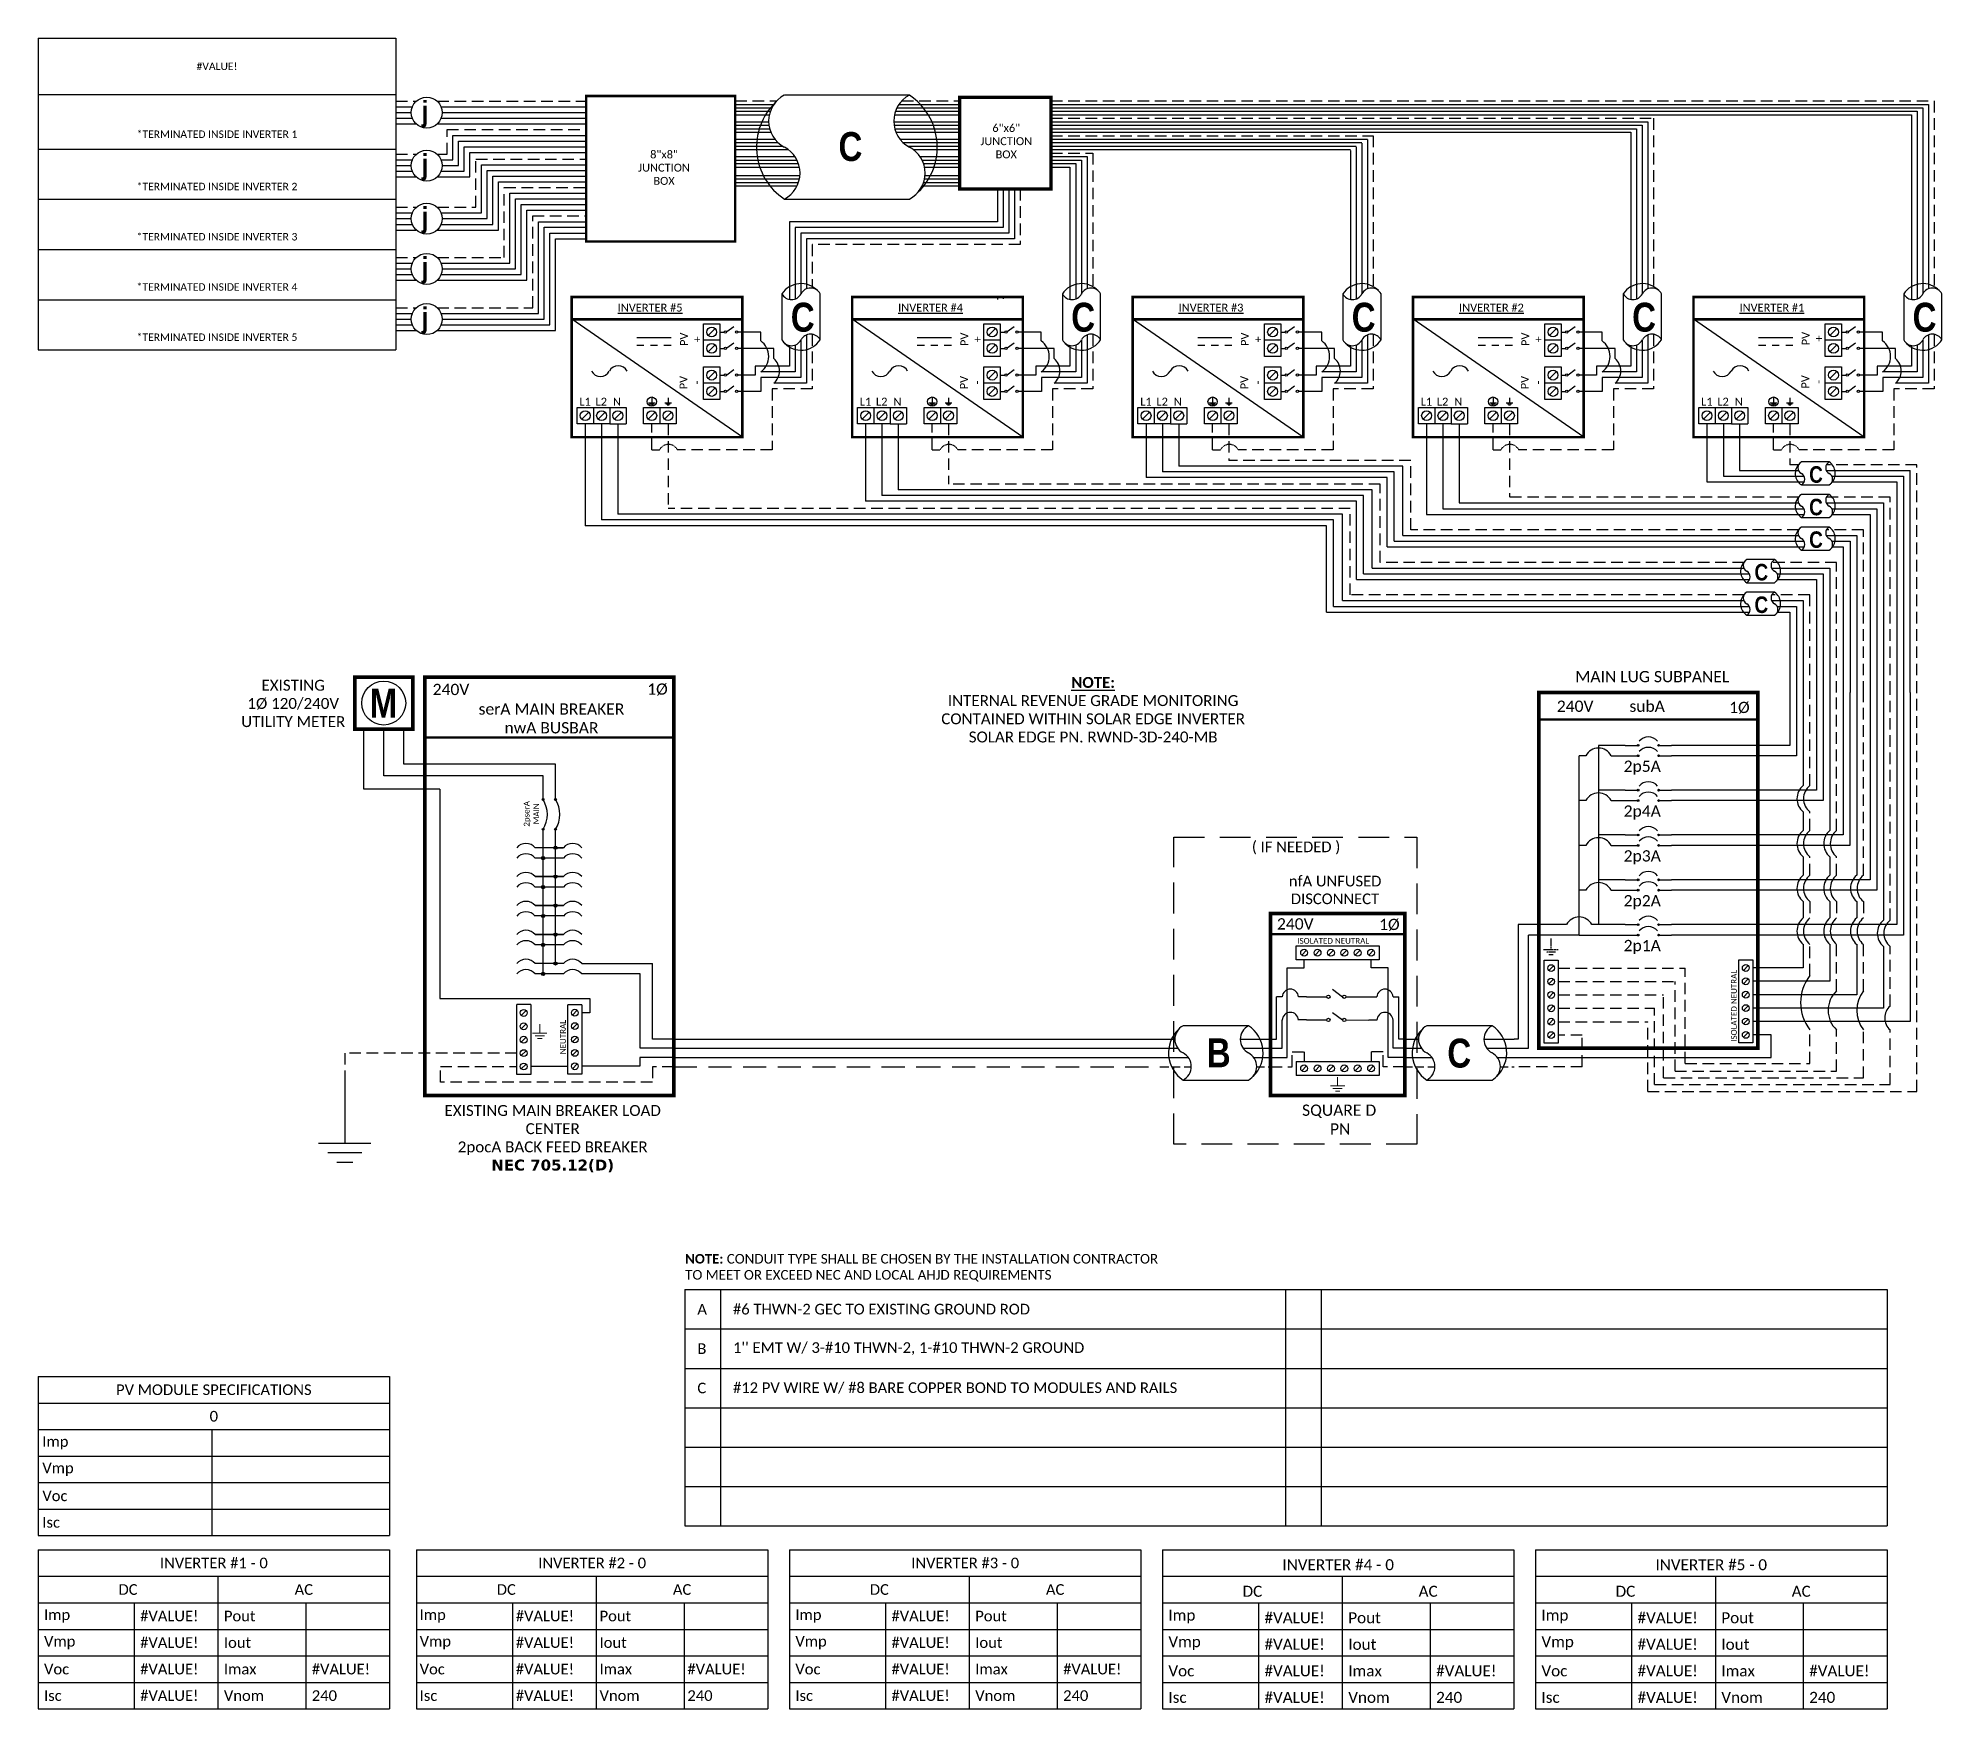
# Model space of a CAD drawing. Header units: feet. Extents: x 20751 to 21370, y 15297 to 15839.
import ezdxf

# ---------------------------------------------------------------- set-up
doc = ezdxf.new("R2010")
doc.units = ezdxf.units.FT
doc.header["$MEASUREMENT"] = 0
doc.linetypes.add('DASHED', pattern=[0.75, 0.5, -0.25])
doc.linetypes.add('HIDDEN', pattern=[0.375, 0.25, -0.125])
for name, color, linetype in [('ONE LINE BLOCKS', 7, 'Continuous'), ('TABLES', 7, 'Continuous'), ('TEXT', 7, 'Continuous'), ('Z - TITLEBLOCK TXT', 7, 'Continuous')]:
    doc.layers.add(name, color=color, linetype=linetype)
doc.styles.add('ONE LINE TXT', font='techb___.ttf')
doc.styles.get("Standard").update_dxf_attribs({"font": 'calibri.ttf'})

msp = doc.modelspace()

# ---------------------------------------------------------------- texts
at = {"color": 1, "linetype": 'Continuous'}
for s, p in [('%%UINVERTER #5', (20939.37, 15750.56)), ('%%UINVERTER #4', (21030.47, 15750.56)), ('%%UINVERTER #3', (21121.57, 15750.56)), ('%%UINVERTER #2', (21212.67, 15750.56)), ('%%UINVERTER #1', (21303.77, 15750.56))]:
    msp.add_text(s, height=2.5744, dxfattribs=at).set_placement(p)
at = {"color": 1, "linetype": 'Continuous', "attachment_point": 1, "style": 'ONE LINE TXT'}
for s, insert, char_height in [('{\\W1;\\C256;j}', (20875.72, 15818.99), 6.6044), ('{\\W1;\\C256;C}', (21011.09, 15808.87), 9.3833), ('{\\W1;\\C256;j}', (20875.72, 15801.77), 6.6044), ('{\\W1;\\C256;j}', (20875.72, 15784.54), 6.6044), ('{\\W1;\\C256;j}', (20875.72, 15768.22), 6.6044), ('{\\W1;\\C256;j}', (20875.72, 15751.91), 6.6044), ('{\\W1;\\C256;C}', (20995.59, 15753.43), 9.3833), ('{\\W1;\\C256;C}', (21086.69, 15753.43), 9.3833), ('{\\W1;\\C256;C}', (21177.79, 15753.43), 9.3833), ('{\\W1;\\C256;C}', (21268.89, 15753.43), 9.3833), ('{\\W1;\\C256;C}', (21359.99, 15753.43), 9.3833), ('{\\W1;\\C256;C}', (21326.4, 15700.33), 5.3651), ('{\\W1;\\C256;C}', (21326.4, 15689.76), 5.3651), ('{\\W1;\\C256;C}', (21326.4, 15679.18), 5.3651), ('{\\W1;\\C256;C}', (21308.64, 15668.61), 5.3651), ('{\\W1;\\C256;C}', (21308.64, 15658.03), 5.3651), ('{\\W1;\\C256;C}', (21208.86, 15514.4), 9.3833)]:
    msp.add_mtext_dynamic_manual_height_columns(s, width=0.1385, gutter_width=2.13, heights=[0], dxfattribs=dict(at, insert=insert, char_height=char_height))
at = {"color": 1, "insert": (21065.58, 15805.9), "char_height": 2.5744, "width": 0.3355, "attachment_point": 5}
msp.add_mtext('6"x6"  JUNCTION BOX  ', dxfattribs=at)
at = {"color": 1, "attachment_point": 5}
for s, width, gutter_width, insert, char_height in [('8"x8"  JUNCTION BOX ', 0.4767, 7.17, (20954.42, 15797.3), 2.5744), ('L1', 0.1481, 0.75, (20928.77, 15721.29), 2.574), ('L2', 0.1481, 0.75, (20934.03, 15721.31), 2.574), ('N', 0.1481, 0.75, (20939.13, 15721.28), 2.57), ('L1', 0.1481, 0.75, (21019.87, 15721.29), 2.574), ('L2', 0.1481, 0.75, (21025.13, 15721.31), 2.574), ('N', 0.1481, 0.75, (21030.23, 15721.28), 2.57), ('L1', 0.1481, 0.75, (21110.97, 15721.29), 2.574), ('L2', 0.1481, 0.75, (21116.23, 15721.31), 2.574), ('N', 0.1481, 0.75, (21121.33, 15721.28), 2.57), ('L1', 0.1481, 0.75, (21202.07, 15721.29), 2.574), ('L2', 0.1481, 0.75, (21207.33, 15721.31), 2.574), ('N', 0.1481, 0.75, (21212.43, 15721.28), 2.57), ('L1', 0.1481, 0.75, (21293.17, 15721.29), 2.574), ('L2', 0.1481, 0.75, (21298.43, 15721.31), 2.574), ('N', 0.1481, 0.75, (21303.53, 15721.28), 2.57)]:
    msp.add_mtext_dynamic_manual_height_columns(s, width=width, gutter_width=gutter_width, heights=[0], dxfattribs=dict(at, insert=insert, char_height=char_height))
at = {"color": 1, "char_height": 2.574, "attachment_point": 5, "rotation": 90}
for s, width, insert in [('PV +', 2.8378, (20963.04, 15741.56)), ('PV +', 2.8378, (21054.14, 15741.56)), ('PV +', 2.8378, (21145.24, 15741.56)), ('PV +', 2.8378, (21236.34, 15741.56)), ('PV +', 2.8378, (21327.44, 15741.8)), ('PV -', 2.8013, (20962.88, 15727.5)), ('PV -', 2.8013, (21053.98, 15727.5)), ('PV -', 2.8013, (21145.08, 15727.5)), ('PV -', 2.8013, (21236.18, 15727.5)), ('PV -', 2.8013, (21327.28, 15727.74))]:
    msp.add_mtext_dynamic_manual_height_columns(s, width=width, gutter_width=0.75, heights=[0], dxfattribs=dict(at, insert=insert))
at = {"color": 10, "insert": (20961.27, 15444.47), "char_height": 3.10896, "attachment_point": 1}
msp.add_mtext_dynamic_manual_height_columns('\\A1;{\\fCalibri|b1|i0|c0|p34;NOTE:} {\\A0;\\H1.0052x;CONDUIT TYPE SHALL BE CHOSEN BY THE INSTALLATION CONTRACTOR\\PTO MEET OR EXCEED NEC AND LOCAL AHJD REQUIREMENTS}', width=164.3528, gutter_width=0, heights=[9.89], dxfattribs=at)

# ---------------------------------------------------------------- blocks, each defined once
blk = doc.blocks.new('5inverterSub')
at = {"layer": 'ONE LINE BLOCKS', "linetype": 'Continuous'}
h = blk.add_hatch(color=1, dxfattribs=at)
h.dxf.hatch_style = 1
edge = h.paths.add_edge_path()
edge.add_arc((40.28, 104.41), 0.291, 0, 360)
h = blk.add_hatch(color=1, dxfattribs=at)
h.dxf.hatch_style = 1
edge = h.paths.add_edge_path()
edge.add_arc((40.28, 101.03), 0.291, 0, 360)
h = blk.add_hatch(color=1, dxfattribs=at)
h.dxf.hatch_style = 1
edge = h.paths.add_edge_path()
edge.add_arc((46.96, 104.41), 0.291, 0, 360)
h = blk.add_hatch(color=1, dxfattribs=at)
h.dxf.hatch_style = 1
edge = h.paths.add_edge_path()
edge.add_arc((46.96, 101.03), 0.291, 0, 360)
h = blk.add_hatch(color=1, dxfattribs=at)
h.dxf.hatch_style = 1
edge = h.paths.add_edge_path()
edge.add_arc((40.28, 89.85), 0.291, 0, 360)
h = blk.add_hatch(color=1, dxfattribs=at)
h.dxf.hatch_style = 1
edge = h.paths.add_edge_path()
edge.add_arc((40.28, 86.47), 0.291, 0, 360)
h = blk.add_hatch(color=1, dxfattribs=at)
h.dxf.hatch_style = 1
edge = h.paths.add_edge_path()
edge.add_arc((46.96, 89.85), 0.291, 0, 360)
h = blk.add_hatch(color=1, dxfattribs=at)
h.dxf.hatch_style = 1
edge = h.paths.add_edge_path()
edge.add_arc((46.96, 86.47), 0.291, 0, 360)
h = blk.add_hatch(color=1, dxfattribs=at)
h.dxf.hatch_style = 1
edge = h.paths.add_edge_path()
edge.add_arc((40.28, 75.29), 0.291, 0, 360)
h = blk.add_hatch(color=1, dxfattribs=at)
h.dxf.hatch_style = 1
edge = h.paths.add_edge_path()
edge.add_arc((46.96, 75.29), 0.291, 0, 360)
h = blk.add_hatch(color=1, dxfattribs=at)
h.dxf.hatch_style = 1
edge = h.paths.add_edge_path()
edge.add_arc((40.28, 71.91), 0.291, 0, 360)
h = blk.add_hatch(color=1, dxfattribs=at)
h.dxf.hatch_style = 1
edge = h.paths.add_edge_path()
edge.add_arc((46.96, 71.91), 0.291, 0, 360)
h = blk.add_hatch(color=1, dxfattribs=at)
h.dxf.hatch_style = 1
edge = h.paths.add_edge_path()
edge.add_arc((40.28, 60.73), 0.291, 0, 360)
h = blk.add_hatch(color=1, dxfattribs=at)
h.dxf.hatch_style = 1
edge = h.paths.add_edge_path()
edge.add_arc((40.28, 57.35), 0.291, 0, 360)
h = blk.add_hatch(color=1, dxfattribs=at)
h.dxf.hatch_style = 1
edge = h.paths.add_edge_path()
edge.add_arc((46.96, 60.73), 0.291, 0, 360)
h = blk.add_hatch(color=1, dxfattribs=at)
h.dxf.hatch_style = 1
edge = h.paths.add_edge_path()
edge.add_arc((46.96, 57.35), 0.291, 0, 360)
h = blk.add_hatch(color=1, dxfattribs=at)
h.dxf.hatch_style = 1
edge = h.paths.add_edge_path()
edge.add_arc((40.28, 46.17), 0.291, 0, 360)
h = blk.add_hatch(color=1, dxfattribs=at)
h.dxf.hatch_style = 1
edge = h.paths.add_edge_path()
edge.add_arc((46.96, 46.17), 0.291, 0, 360)
h = blk.add_hatch(color=1, dxfattribs=at)
h.dxf.hatch_style = 1
edge = h.paths.add_edge_path()
edge.add_arc((40.28, 42.79), 0.291, 0, 360)
h = blk.add_hatch(color=1, dxfattribs=at)
h.dxf.hatch_style = 1
edge = h.paths.add_edge_path()
edge.add_arc((46.96, 42.79), 0.291, 0, 360)
at = {"color": 7, "linetype": 'Continuous'}
for p, q in [((89.54, 121.54), (89.54, 104.41)), ((98.24, 121.54), (98.24, 89.85)), ((106.94, 121.54), (106.94, 75.29)), ((115.64, 121.54), (115.64, 60.73)), ((124.34, 121.54), (124.34, 46.17)), ((36.09, 104.41), (27.43, 104.41)), ((27.43, 104.41), (27.43, 89.85)), ((89.54, 104.41), (51.15, 104.41)), ((36.09, 89.85), (27.43, 89.85)), ((27.43, 89.85), (27.43, 75.29)), ((98.24, 89.85), (51.15, 89.85)), ((36.09, 75.29), (27.43, 75.29)), ((27.43, 75.29), (27.43, 60.73)), ((106.94, 75.29), (51.15, 75.29)), ((36.09, 60.73), (27.43, 60.73)), ((27.43, 60.73), (27.43, 46.17)), ((115.64, 60.73), (51.15, 60.73)), ((17.02, 46.17), (1.34, 46.17)), ((1.34, 46.17), (1.34, 9)), ((36.09, 46.17), (25.26, 46.17)), ((124.34, 46.17), (51.15, 46.17)), ((1.34, 9), (0, 9))]:
    blk.add_line(p, q, dxfattribs=at)
at = {"color": 10, "linetype": 'Continuous'}
for p, q in [((91.71, 121.54), (91.71, 101.03)), ((100.41, 121.54), (100.41, 86.47)), ((109.11, 121.54), (109.11, 71.91)), ((117.81, 121.54), (117.81, 57.35)), ((126.51, 121.54), (126.51, 42.79)), ((21.14, 86.47), (21.14, 101.03)), ((23.31, 101.03), (21.14, 101.03)), ((31.55, 101.03), (36.09, 101.03)), ((91.71, 101.03), (51.15, 101.03)), ((21.14, 71.91), (21.14, 86.47)), ((23.31, 86.47), (21.14, 86.47)), ((31.55, 86.47), (36.09, 86.47)), ((100.41, 86.47), (51.15, 86.47)), ((21.14, 57.35), (21.14, 71.91)), ((23.31, 71.91), (21.14, 71.91)), ((31.55, 71.91), (36.09, 71.91)), ((109.11, 71.91), (51.15, 71.91)), ((21.14, 42.79), (21.14, 57.35)), ((23.31, 57.35), (21.14, 57.35)), ((31.55, 57.35), (36.09, 57.35)), ((117.81, 57.35), (51.15, 57.35)), ((21.14, 42.79), (4.63, 42.79)), ((4.63, 6), (4.63, 42.79)), ((21.14, 42.79), (36.09, 42.79)), ((126.51, 42.79), (51.15, 42.79)), ((0, 6), (4.63, 6))]:
    blk.add_line(p, q, dxfattribs=at)
at = {"color": 253, "linetype": 'Continuous'}
for p, q in [((93.89, 121.54), (93.89, 91.34)), ((102.59, 121.54), (102.59, 76.78)), ((111.29, 121.54), (111.29, 62.22)), ((119.99, 121.54), (119.99, 47.66)), ((128.69, 121.54), (128.69, 14.71)), ((93.89, 82.78), (93.89, 76.78)), ((93.89, 68.22), (93.89, 62.22)), ((102.59, 68.22), (102.59, 62.22)), ((93.89, 53.66), (93.89, 48.33)), ((102.59, 53.66), (102.59, 48.33)), ((111.29, 53.66), (111.29, 48.33)), ((93.89, 39.78), (93.89, 32.11)), ((102.59, 39.78), (102.59, 27.76)), ((111.29, 39.78), (111.29, 23.41)), ((119.99, 39.1), (119.99, 19.06)), ((93.89, 32.11), (77.54, 32.11)), ((102.59, 27.76), (77.54, 27.76)), ((111.29, 23.41), (77.54, 23.41)), ((119.99, 19.06), (77.54, 19.06)), ((128.69, 14.71), (77.54, 14.71)), ((83.55, 10.36), (77.54, 10.36)), ((83.55, 3), (83.55, 10.36)), ((0, 3), (83.55, 3))]:
    blk.add_line(p, q, dxfattribs=at)
at = {"color": 10, "linetype": 'Continuous'}
for centre in [(27.43, 98.87), (27.43, 84.31), (27.43, 69.75), (27.43, 55.19)]:
    blk.add_arc(centre, 4.65, 27.66392, 152.33608, dxfattribs=at)
at = {"color": 253, "linetype": 'Continuous'}
for centre in [(97.46, 87.06), (97.46, 72.5), (106.16, 72.5), (97.46, 57.94), (106.16, 57.94), (114.87, 57.94), (97.46, 44.05), (106.16, 44.05), (114.87, 44.05), (123.57, 43.38)]:
    blk.add_arc(centre, 5.58, 129.92155, 230.07845, dxfattribs=at)
at = {"color": 7, "linetype": 'Continuous'}
blk.add_arc((21.14, 44.01), 4.65, 27.66392, 152.33608, dxfattribs=at)
at = {"layer": 'ONE LINE BLOCKS', "lineweight": 50}
blk.add_line((8.04, 112.83), (79.2, 112.83), dxfattribs=at)
at = {"layer": 'ONE LINE BLOCKS', "lineweight": 50, "const_width": 1.19}
blk.add_lwpolyline([(8.04, 6.01), (8.04, 121.54), (79.2, 121.54), (79.2, 6.01)], close=True, dxfattribs=at)
at = {"layer": 'TEXT', "color": 92, "linetype": 'HIDDEN', "ltscale": 15}
for p, q in [((96.06, 91.34), (96.06, 121.54)), ((104.76, 76.78), (104.76, 121.54)), ((113.46, 62.22), (113.46, 121.54)), ((122.16, 47.66), (122.16, 121.54)), ((130.86, -7.98), (130.86, 121.54)), ((96.06, 76.78), (96.06, 82.78)), ((96.06, 62.22), (96.06, 68.22)), ((104.76, 62.22), (104.76, 68.22)), ((96.06, 53.66), (96.06, 48.33)), ((104.76, 53.66), (104.76, 48.33)), ((113.46, 53.66), (113.46, 48.33)), ((96.06, 29.7), (96.06, 39.78)), ((104.76, 24.66), (104.76, 39.78)), ((113.46, 24.66), (113.46, 39.78)), ((122.16, 19.74), (122.16, 39.1)), ((14.31, 32.04), (55.57, 32.04)), ((55.57, 1.07), (55.57, 32.04)), ((14.31, 27.69), (52.3, 27.69)), ((52.3, -1.41), (52.3, 27.69)), ((14.31, 23.34), (48.52, 23.34)), ((14.31, 18.99), (45.6, 18.99)), ((45.6, -5.79), (45.6, 18.99)), ((48.52, -3.61), (48.52, 23.34)), ((14.31, 14.64), (43.39, 14.64)), ((43.39, -7.98), (43.39, 14.64)), ((22.14, 10.28), (14.31, 10.28)), ((22.14, 0), (22.14, 10.28)), ((96.06, 1.07), (96.06, 11.97)), ((104.76, -1.41), (104.76, 11.97)), ((113.46, -3.61), (113.46, 11.97)), ((122.16, -5.79), (122.16, 11.97)), ((22.14, 0), (0, 0)), ((55.57, 1.07), (96.06, 1.07)), ((45.6, -5.79), (122.16, -5.79)), ((48.52, -3.61), (113.46, -3.61)), ((52.3, -1.41), (104.76, -1.41)), ((43.39, -7.98), (130.86, -7.98))]:
    blk.add_line(p, q, dxfattribs=at)
at = {"layer": 'TEXT', "color": 92, "linetype": 'HIDDEN', "flags": 128}
for points in [[(9.6, 38.13), (14.28, 38.13)], [(13.47, 37.26), (10.41, 37.26)], [(11.94, 41.63), (11.94, 38.13)], [(12.65, 36.39), (11.22, 36.39)]]:
    blk.add_lwpolyline(points, dxfattribs=at)
at = {"layer": 'TEXT', "color": 92, "linetype": 'Continuous', "ltscale": 4}
for centre, radius, start, end in [((99.53, 87.06), 5.51, 129.05896, 230.94104), ((99.53, 72.5), 5.51, 129.05896, 230.94104), ((108.23, 72.5), 5.51, 129.05896, 230.94104), ((99.53, 57.94), 5.51, 129.05896, 230.94104), ((108.23, 57.94), 5.51, 129.05896, 230.94104), ((116.93, 57.94), 5.51, 129.05896, 230.94104), ((99.53, 44.05), 5.51, 129.05896, 230.94104), ((108.23, 44.05), 5.51, 129.05896, 230.94104), ((116.93, 44.05), 5.51, 129.05896, 230.94104), ((125.63, 43.38), 5.51, 129.05896, 230.94104), ((107.74, 20.83), 14.66, 142.78728, 217.21272), ((110.66, 18.31), 8.66, 132.88463, 227.11537), ((121.72, 18.31), 10.41, 142.44784, 217.55216), ((125.61, 15.85), 5.2, 131.5882, 228.4118)]:
    blk.add_arc(centre, radius, start, end, dxfattribs=at)
at = {"layer": 'Z - TITLEBLOCK TXT', "color": 1, "linetype": 'Continuous'}
for p, q in [((9.77, 7.69), (9.77, 34.63)), ((9.77, 34.63), (14.31, 34.63)), ((14.31, 34.63), (14.31, 7.69)), ((73, 7.76), (73, 34.71)), ((73, 34.71), (77.54, 34.71)), ((77.54, 34.71), (77.54, 7.76)), ((14.31, 7.69), (9.77, 7.69)), ((77.54, 7.76), (73, 7.76))]:
    blk.add_line(p, q, dxfattribs=at)
at = {"layer": 'Z - TITLEBLOCK TXT', "color": 4, "linetype": 'Continuous'}
for p, q in [((12.83, 32.82), (11.25, 31.25)), ((76.06, 32.9), (74.49, 31.32)), ((12.83, 28.47), (11.25, 26.9)), ((76.06, 28.54), (74.49, 26.97)), ((12.83, 24.12), (11.25, 22.55)), ((12.83, 19.77), (11.25, 18.2)), ((76.06, 24.19), (74.49, 22.62)), ((76.06, 19.84), (74.49, 18.27)), ((12.83, 15.42), (11.25, 13.85)), ((76.06, 15.49), (74.49, 13.92)), ((12.83, 11.07), (11.25, 9.5)), ((76.06, 11.14), (74.49, 9.57))]:
    blk.add_line(p, q, dxfattribs=at)
at = {"layer": 'Z - TITLEBLOCK TXT', "color": 1, "linetype": 'Continuous', "flags": 128}
for points in [[(36.09, 104.41), (40.28, 104.41)], [(36.09, 104.41), (40.28, 104.41)], [(36.09, 101.03), (40.28, 101.03)], [(36.09, 101.03), (40.28, 101.03)], [(46.96, 104.41), (51.15, 104.41)], [(46.96, 101.03), (51.15, 101.03)], [(36.09, 89.85), (40.28, 89.85)], [(36.09, 89.85), (40.28, 89.85)], [(46.96, 89.85), (51.15, 89.85)], [(36.09, 86.47), (40.28, 86.47)], [(36.09, 86.47), (40.28, 86.47)], [(46.96, 86.47), (51.15, 86.47)], [(36.09, 75.29), (40.28, 75.29)], [(36.09, 75.29), (40.28, 75.29)], [(46.96, 75.29), (51.15, 75.29)], [(36.09, 71.91), (40.28, 71.91)], [(36.09, 71.91), (40.28, 71.91)], [(46.96, 71.91), (51.15, 71.91)], [(36.09, 60.73), (40.28, 60.73)], [(36.09, 60.73), (40.28, 60.73)], [(36.09, 57.35), (40.28, 57.35)], [(36.09, 57.35), (40.28, 57.35)], [(46.96, 60.73), (51.15, 60.73)], [(46.96, 57.35), (51.15, 57.35)], [(36.09, 46.17), (40.28, 46.17)], [(36.09, 46.17), (40.28, 46.17)], [(46.96, 46.17), (51.15, 46.17)], [(36.09, 42.79), (40.28, 42.79)], [(36.09, 42.79), (40.28, 42.79)], [(46.96, 42.79), (51.15, 42.79)]]:
    blk.add_lwpolyline(points, dxfattribs=at)
at = {"layer": 'Z - TITLEBLOCK TXT', "color": 1, "linetype": 'Continuous'}
for centre in [(40.28, 104.41), (40.28, 101.03), (46.96, 104.41), (46.96, 101.03), (40.28, 89.85), (40.28, 86.47), (46.96, 89.85), (46.96, 86.47), (40.28, 75.29), (46.96, 75.29), (40.28, 71.91), (46.96, 71.91), (40.28, 60.73), (40.28, 57.35), (46.96, 60.73), (46.96, 57.35), (40.28, 46.17), (46.96, 46.17), (40.28, 42.79), (46.96, 42.79)]:
    blk.add_circle(centre, 0.291, dxfattribs=at)
at = {"layer": 'Z - TITLEBLOCK TXT', "color": 4, "linetype": 'Continuous'}
for centre in [(12.04, 32.04), (75.27, 32.11), (12.04, 27.69), (75.27, 27.76), (12.04, 23.34), (12.04, 18.99), (75.27, 23.41), (75.27, 19.06), (12.04, 14.64), (75.27, 14.71), (12.04, 10.28), (75.27, 10.36)]:
    blk.add_circle(centre, 1.11, dxfattribs=at)
at = {"layer": 'Z - TITLEBLOCK TXT', "color": 1, "linetype": 'Continuous'}
for centre in [(43.62, 103.21), (43.62, 99.83), (43.62, 88.65), (43.62, 85.27), (43.62, 74.09), (43.62, 70.71), (43.62, 59.53), (43.62, 56.15), (43.62, 44.97), (43.62, 41.59)]:
    blk.add_arc(centre, 3.93, 40.3392, 139.6608, dxfattribs=at)
at = {"layer": 'TABLES', "color": 1, "linetype": 'Continuous'}
for s, p in [('2p5A', (35.59, 95.79)), ('2p4A', (35.59, 81.23)), ('2p3A', (35.59, 66.67)), ('2p2A', (35.59, 52.11)), ('2p1A', (35.59, 37.55))]:
    blk.add_text(s, height=3.658, dxfattribs=at).set_placement(p)
at = {"layer": 'TABLES', "color": 4, "linetype": 'Continuous'}
blk.add_text('ISOLATED NEUTRAL', height=1.8743, rotation=90, dxfattribs=at).set_placement((72.35, 8.12))
at = {"layer": 'TEXT', "color": 1, "attachment_point": 5}
for s, width, gutter_width, insert, char_height in [('MAIN LUG SUBPANEL ', 62.3984, 7.17, (44.9, 126.71), 3.6576), ('240V', 0.1481, 0.75, (19.83, 117.09), 3.658), ('subA', 0.1481, 0.75, (43.21, 117.09), 3.658), ('1Ø', 0.1481, 0.75, (73.19, 116.58), 3.658)]:
    blk.add_mtext_dynamic_manual_height_columns(s, width=width, gutter_width=gutter_width, heights=[0], dxfattribs=dict(at, insert=insert, char_height=char_height))
blk = doc.blocks.new('*U15')
at = {"color": 7, "linetype": 'Continuous'}
for p, q in [((-7.14, 13.31), (-28.39, 13.31)), ((-28.39, -4.31), (-7.14, -4.31))]:
    blk.add_line(p, q, dxfattribs=at)
at = {"color": 7}
for p, q in [((-35.53, 9), (-31.05, 9)), ((-9.81, 9), (0, 9))]:
    blk.add_line(p, q, dxfattribs=at)
at = {"color": 10}
for p, q in [((-35.53, 6), (-30.11, 6)), ((-8.87, 6), (0, 6))]:
    blk.add_line(p, q, dxfattribs=at)
at = {"color": 253}
for p, q in [((-35.53, 3), (-26.66, 3)), ((-5.41, 3), (0, 3))]:
    blk.add_line(p, q, dxfattribs=at)
at = {"color": 92, "linetype": 'HIDDEN', "ltscale": 10}
for p, q in [((-4.48, 0), (0, 0)), ((-35.53, 0), (-25.72, 0))]:
    blk.add_line(p, q, dxfattribs=at)
at = {"linetype": 'Continuous'}
for centre, start, end in [((-26.08, 8.91), 117.66392, 242.33608), ((-4.83, 8.91), 117.66392, 242.33608), ((-30.7, 0.09), 297.66392, 62.33608), ((-9.45, 0.09), 297.66392, 62.33608)]:
    blk.add_arc(centre, 4.98, start, end, dxfattribs=at)
at = {"color": 7, "linetype": 'Continuous'}
for centre, start, end in [((-12.99, 4.5), 313.97324, 56.42648), ((-22.54, 4.5), 133.97324, 236.42648)]:
    blk.add_arc(centre, 10.58, start, end, dxfattribs=at)
blk = doc.blocks.new('*U26')
at = {"color": 7}
blk.add_line((-79.14, 9), (0, 9), dxfattribs=at)
at = {"color": 10}
blk.add_line((-79.14, 6), (0, 6), dxfattribs=at)
at = {"color": 253}
blk.add_line((-79.14, 3), (0, 3), dxfattribs=at)
at = {"color": 92, "linetype": 'DASHED', "ltscale": 15}
blk.add_line((-79.14, 0), (0, 0), dxfattribs=at)
blk = doc.blocks.new('breakerPanel')
at = {"linetype": 'Continuous'}
h = blk.add_hatch(color=1, dxfattribs=at)
h.dxf.hatch_style = 1
edge = h.paths.add_edge_path()
edge.add_arc((-42.47, 86.8), 0.291, 0, 360)
h = blk.add_hatch(color=1, dxfattribs=at)
h.dxf.hatch_style = 1
edge = h.paths.add_edge_path()
edge.add_arc((-38.44, 86.8), 0.291, 0, 360)
h = blk.add_hatch(color=1, dxfattribs=at)
h.dxf.hatch_style = 1
edge = h.paths.add_edge_path()
edge.add_arc((-42.47, 77.16), 0.291, 0, 360)
h = blk.add_hatch(color=1, dxfattribs=at)
h.dxf.hatch_style = 1
edge = h.paths.add_edge_path()
edge.add_arc((-38.44, 77.16), 0.291, 0, 360)
h = blk.add_hatch(color=1, dxfattribs=at)
h.dxf.hatch_style = 1
edge = h.paths.add_edge_path()
edge.add_arc((-42.47, 67.78), 0.528, 0, 360)
h = blk.add_hatch(color=1, dxfattribs=at)
h.dxf.hatch_style = 1
edge = h.paths.add_edge_path()
edge.add_arc((-38.44, 71.16), 0.528, 0, 360)
h = blk.add_hatch(color=1, dxfattribs=at)
h.dxf.hatch_style = 1
edge = h.paths.add_edge_path()
edge.add_arc((-38.44, 61.76), 0.528, 0, 360)
h = blk.add_hatch(color=1, dxfattribs=at)
h.dxf.hatch_style = 1
edge = h.paths.add_edge_path()
edge.add_arc((-42.47, 58.38), 0.528, 0, 360)
h = blk.add_hatch(color=1, dxfattribs=at)
h.dxf.hatch_style = 1
edge = h.paths.add_edge_path()
edge.add_arc((-42.47, 48.98), 0.528, 0, 360)
h = blk.add_hatch(color=1, dxfattribs=at)
h.dxf.hatch_style = 1
edge = h.paths.add_edge_path()
edge.add_arc((-38.44, 52.36), 0.528, 0, 360)
h = blk.add_hatch(color=1, dxfattribs=at)
h.dxf.hatch_style = 1
edge = h.paths.add_edge_path()
edge.add_arc((-38.44, 42.95), 0.528, 0, 360)
h = blk.add_hatch(color=1, dxfattribs=at)
h.dxf.hatch_style = 1
edge = h.paths.add_edge_path()
edge.add_arc((-42.47, 39.58), 0.528, 0, 360)
h = blk.add_hatch(color=1, dxfattribs=at)
h.dxf.hatch_style = 1
edge = h.paths.add_edge_path()
edge.add_arc((-38.44, 33.55), 0.528, 0, 360)
h = blk.add_hatch(color=1, dxfattribs=at)
h.dxf.hatch_style = 1
edge = h.paths.add_edge_path()
edge.add_arc((-42.47, 30.17), 0.528, 0, 360)
at = {"color": 155, "true_color": 0x647190}
blk.add_line((-80.92, 126.59), (0, 126.59), dxfattribs=at)
at = {"color": 253, "linetype": 'Continuous'}
for p, q in [((-100.73, 90.2), (-100.73, 109.7)), ((-76.04, 90.2), (-100.73, 90.2)), ((-76.04, 90.2), (-76.04, 22.16)), ((-76.04, 22.16), (-27.25, 22.16)), ((-27.25, 22.16), (-27.25, 17.57)), ((-27.25, 17.57), (-29.89, 17.57)), ((-11.01, 0.16), (-29.89, 0.16)), ((0, 3), (-11.01, 3)), ((-11.01, 3), (-11.01, 0.16))]:
    blk.add_line(p, q, dxfattribs=at)
at = {"color": 10, "linetype": 'Continuous'}
for p, q in [((-94.24, 94.51), (-94.24, 109.7)), ((-42.47, 94.51), (-94.24, 94.51)), ((-42.47, 87.09), (-42.47, 94.51)), ((-42.47, 30.17), (-42.47, 76.87)), ((-35.88, 67.78), (-45.04, 67.78)), ((-35.88, 58.38), (-45.04, 58.38)), ((-35.88, 48.98), (-45.04, 48.98)), ((-35.88, 39.58), (-45.04, 39.58)), ((-35.88, 30.17), (-45.04, 30.17)), ((-10.98, 30.17), (-29.89, 30.17)), ((-10.98, 6), (-10.98, 30.17)), ((0, 6), (-10.98, 6))]:
    blk.add_line(p, q, dxfattribs=at)
at = {"color": 7, "linetype": 'Continuous'}
for p, q in [((-87.75, 98.34), (-87.75, 109.7)), ((-38.44, 98.34), (-87.75, 98.34)), ((-38.44, 87.09), (-38.44, 98.34)), ((-38.44, 61.76), (-38.44, 76.87)), ((-35.88, 71.16), (-45.04, 71.16)), ((-38.44, 71.16), (-35.88, 71.16)), ((-45.04, 61.76), (-35.88, 61.76)), ((-35.88, 61.76), (-45.04, 61.76)), ((-38.44, 52.36), (-38.44, 61.76)), ((-45.04, 52.36), (-35.88, 52.36)), ((-35.88, 52.36), (-45.04, 52.36)), ((-38.44, 42.95), (-38.44, 52.36)), ((-45.04, 42.95), (-35.88, 42.95)), ((-35.88, 42.95), (-45.04, 42.95)), ((-38.44, 33.55), (-38.44, 42.95)), ((-35.88, 33.55), (-45.04, 33.55)), ((-6.96, 9), (-6.96, 33.55))]:
    blk.add_line(p, q, dxfattribs=at)
at = {"lineweight": 50}
blk.add_line((-80.92, 106.95), (0, 106.95), dxfattribs=at)
at = {"color": 7}
for p, q in [((-29.89, 33.55), (-6.96, 33.55)), ((0, 9), (-6.96, 9))]:
    blk.add_line(p, q, dxfattribs=at)
at = {"color": 1, "linetype": 'Continuous'}
for p, q in [((-51.03, -2.51), (-51.03, 20.23)), ((-46.49, 20.23), (-51.03, 20.23)), ((-46.49, 20.23), (-46.49, -2.51)), ((-34.43, -2.43), (-34.43, 20.16)), ((-29.89, 20.16), (-34.43, 20.16)), ((-29.89, 20.16), (-29.89, -2.43)), ((-46.49, -2.51), (-51.03, -2.51)), ((-29.89, -2.43), (-34.43, -2.43))]:
    blk.add_line(p, q, dxfattribs=at)
at = {"color": 4, "linetype": 'Continuous'}
for p, q in [((-47.97, 18.28), (-49.55, 16.71)), ((-47.97, 13.93), (-49.55, 12.36)), ((-31.37, 18.35), (-32.94, 16.78)), ((-31.37, 14), (-32.94, 12.43)), ((-47.97, 9.58), (-49.55, 8.01)), ((-31.37, 9.65), (-32.94, 8.08)), ((-47.97, 5.23), (-49.55, 3.66)), ((-47.97, 0.88), (-49.55, -0.69)), ((-31.37, 5.3), (-32.94, 3.73)), ((-31.37, 0.95), (-32.94, -0.62))]:
    blk.add_line(p, q, dxfattribs=at)
at = {"color": 92, "linetype": 'HIDDEN', "ltscale": 15}
for p, q in [((-51.03, 4.44), (-106.89, 4.44)), ((-106.89, 4.44), (-106.89, -4.87)), ((-75.84, -4.96), (-75.84, 0.09)), ((-75.84, 0.09), (-51.03, 0.09)), ((0, 0), (-6.96, 0)), ((-6.96, -4.96), (-75.84, -4.96)), ((-6.96, 0), (-6.96, -4.96))]:
    blk.add_line(p, q, dxfattribs=at)
at = {"color": 92, "linetype": 'Continuous', "ltscale": 15}
blk.add_line((-34.43, 0.09), (-46.49, 0.09), dxfattribs=at)
at = {"color": 92, "ltscale": 15}
blk.add_line((-106.89, -4.87), (-106.89, -24.84), dxfattribs=at)
at = {"lineweight": 50, "const_width": 1.19}
for points in [[(-103.67, 109.7), (-103.67, 126.59), (-84.82, 126.59), (-84.82, 109.7)], [(-80.92, -9.3), (-80.92, 126.59), (0, 126.59), (0, -9.3)]]:
    blk.add_lwpolyline(points, close=True, dxfattribs=at)
at = {"color": 92, "linetype": 'Continuous', "lineweight": 5, "ltscale": 0.05, "flags": 128}
for points in [[(-43.54, 13.81), (-43.54, 10.97)], [(-45.88, 10.97), (-41.2, 10.97)], [(-42.01, 10.1), (-45.07, 10.1)], [(-42.82, 9.23), (-44.25, 9.23)]]:
    blk.add_lwpolyline(points, dxfattribs=at)
at = {"color": 92, "linetype": 'Continuous', "ltscale": 4, "flags": 128}
for points in [[(-115.37, -24.84), (-98.41, -24.84)], [(-101.35, -27.98), (-112.43, -27.98)], [(-104.29, -31.12), (-109.49, -31.12)]]:
    blk.add_lwpolyline(points, dxfattribs=at)
at = {"linetype": 'Continuous'}
blk.add_circle((-94.24, 118.15), 7.15, dxfattribs=at)
at = {"color": 1, "linetype": 'Continuous'}
for centre, radius in [((-42.47, 86.8), 0.291), ((-38.44, 86.8), 0.291), ((-42.47, 77.16), 0.291), ((-38.44, 77.16), 0.291), ((-42.47, 67.78), 0.528), ((-38.44, 71.16), 0.528), ((-38.44, 61.76), 0.528), ((-42.47, 58.38), 0.528), ((-42.47, 48.98), 0.528), ((-38.44, 52.36), 0.528), ((-38.44, 42.95), 0.528), ((-42.47, 39.58), 0.528), ((-38.44, 33.55), 0.528), ((-42.47, 30.17), 0.528)]:
    blk.add_circle(centre, radius, dxfattribs=at)
at = {"color": 4, "linetype": 'Continuous'}
for centre in [(-48.76, 17.49), (-32.16, 17.57), (-48.76, 13.14), (-32.16, 13.21), (-48.76, 8.79), (-32.16, 8.86), (-48.76, 4.44), (-48.76, 0.09), (-32.16, 4.51), (-32.16, 0.16)]:
    blk.add_circle(centre, 1.11, dxfattribs=at)
at = {"color": 1, "linetype": 'Continuous'}
for centre, radius, start, end in [((-50.14, 81.98), 9.06, 327.87082, 32.12918), ((-46.11, 81.98), 9.06, 327.87082, 32.12918), ((-48.03, 68.62), 3.93, 40.3392, 139.6608), ((-48.03, 65.24), 3.93, 40.3392, 139.6608), ((-32.88, 68.62), 3.93, 40.3392, 139.6608), ((-32.88, 65.24), 3.93, 40.3392, 139.6608), ((-48.03, 59.21), 3.93, 40.3392, 139.6608), ((-32.88, 59.21), 3.93, 40.3392, 139.6608), ((-48.03, 55.84), 3.93, 40.3392, 139.6608), ((-32.88, 55.84), 3.93, 40.3392, 139.6608), ((-48.03, 49.81), 3.93, 40.3392, 139.6608), ((-48.03, 46.43), 3.93, 40.3392, 139.6608), ((-32.88, 49.81), 3.93, 40.3392, 139.6608), ((-32.88, 46.43), 3.93, 40.3392, 139.6608), ((-48.03, 40.41), 3.93, 40.3392, 139.6608), ((-32.88, 40.41), 3.93, 40.3392, 139.6608), ((-48.03, 37.03), 3.93, 40.3392, 139.6608), ((-32.88, 37.03), 3.93, 40.3392, 139.6608), ((-48.03, 31.01), 3.93, 40.3392, 139.6608), ((-48.03, 27.63), 3.93, 40.3392, 139.6608), ((-32.88, 31.01), 3.93, 40.3392, 139.6608), ((-32.88, 27.63), 3.93, 40.3392, 139.6608)]:
    blk.add_arc(centre, radius, start, end, dxfattribs=at)
at = {"color": 253, "linetype": 'Continuous', "style": 'ONE LINE TXT'}
blk.add_text('M', height=9.38, dxfattribs=at).set_placement((-98.8, 113.43))
at = {"color": 4, "linetype": 'Continuous'}
blk.add_text('NEUTRAL', height=1.874, rotation=90, dxfattribs=at).set_placement((-35.08, 4.08))
at = {"color": 1, "attachment_point": 5}
for s, width, gutter_width, heights, insert, char_height in [('EXISTING\\P1Ø 120/240V UTILITY METER', 37.8067, 7.17, [0], (-123.64, 118), 3.5433), ('240V', 0.1481, 0.75, [0], (-72.39, 122.54), 3.658), ('1Ø', 0.1481, 0.75, [0], (-5.31, 122.54), 3.658), ('serA MAIN BREAKER\\PnwA BUSBAR', 72.4998, 0.75, [0], (-39.75, 113.14), 3.6576), ('EXISTING MAIN BREAKER LOAD CENTER\\P2pocA BACK FEED BREAKER \\P{\\fVerdana|b1|i0|c0|p34;NEC 705.12(D)}', 79.2627, 97.94, [154.49], (-39.35, -23.38), 3.5433)]:
    blk.add_mtext_dynamic_manual_height_columns(s, width=width, gutter_width=gutter_width, heights=heights, dxfattribs=dict(at, insert=insert, char_height=char_height))
at = {"color": 4, "linetype": 'Continuous', "insert": (-46.25, 82.15), "char_height": 1.874, "attachment_point": 5, "rotation": 90}
blk.add_mtext_dynamic_manual_height_columns('2pserA\\PMAIN', width=0.1481, gutter_width=0.75, heights=[0], dxfattribs=at)
blk = doc.blocks.new('*U28')
at = {"color": 7}
blk.add_blockref('breakerPanel', (0, 0), dxfattribs=at)
blk = doc.blocks.new('unfusedDisconnect')
at = {"lineweight": 50}
blk.add_line((-43.61, 43.06), (0, 43.06), dxfattribs=at)
at = {"color": 1, "linetype": 'Continuous'}
for p, q in [((-35.27, 34.78), (-35.27, 39.32)), ((-35.27, 39.32), (-8.32, 39.32)), ((-8.32, 39.32), (-8.32, 34.78)), ((-8.32, 34.78), (-35.27, 34.78)), ((-23.43, 25.18), (-20.16, 22.74)), ((-31.89, 22.73), (-25.32, 22.73)), ((-19.08, 22.73), (-11.7, 22.73)), ((-31.89, 15.2), (-25.32, 15.2)), ((-23.43, 17.65), (-20.16, 15.2)), ((-19.08, 15.2), (-11.7, 15.19)), ((-35.27, 1.76), (-8.32, 1.76)), ((-35.27, 1.76), (-35.27, -2.78)), ((-8.32, 1.76), (-8.32, -2.78)), ((-8.32, -2.78), (-35.27, -2.78))]:
    blk.add_line(p, q, dxfattribs=at)
at = {"color": 4, "linetype": 'Continuous'}
for p, q in [((-31.89, 37.83), (-33.46, 36.26)), ((-27.53, 37.83), (-29.11, 36.26)), ((-23.18, 37.83), (-24.76, 36.26)), ((-18.83, 37.83), (-20.41, 36.26)), ((-14.48, 37.83), (-16.06, 36.26)), ((-10.13, 37.83), (-11.7, 36.26)), ((-31.89, 0.28), (-33.46, -1.3)), ((-27.53, 0.28), (-29.11, -1.3)), ((-23.18, 0.28), (-24.76, -1.3)), ((-18.83, 0.28), (-20.41, -1.3)), ((-14.48, 0.28), (-16.06, -1.3)), ((-10.13, 0.28), (-11.7, -1.3))]:
    blk.add_line(p, q, dxfattribs=at)
at = {"color": 253, "linetype": 'Continuous'}
for p, q in [((-38.16, 3), (-38.16, 32.17)), ((-38.16, 32.17), (-32.67, 32.17)), ((-32.67, 32.17), (-32.67, 34.78)), ((-10.92, 32.17), (-10.92, 34.78)), ((-5.43, 32.17), (-10.92, 32.17)), ((-5.43, 3), (-5.43, 32.17)), ((-43.61, 3), (-38.16, 3)), ((0, 3), (-5.43, 3))]:
    blk.add_line(p, q, dxfattribs=at)
at = {"color": 7, "linetype": 'Continuous'}
for p, q in [((-41.66, 9), (-41.66, 22.73)), ((-39.8, 22.73), (-41.66, 22.73)), ((-31.89, 22.73), (-34.52, 22.73)), ((-11.7, 22.73), (-9.07, 22.73)), ((-3.79, 22.73), (-1.93, 22.73)), ((-1.93, 9), (-1.93, 22.73))]:
    blk.add_line(p, q, dxfattribs=at)
at = {"color": 10, "linetype": 'Continuous'}
for p, q in [((-39.8, 6), (-39.8, 15.2)), ((-31.89, 15.2), (-34.52, 15.2)), ((-11.7, 15.2), (-9.07, 15.2)), ((-3.79, 6), (-3.79, 15.2)), ((-43.61, 6), (-39.8, 6)), ((0, 6), (-3.79, 6))]:
    blk.add_line(p, q, dxfattribs=at)
at = {"color": 7}
for p, q in [((-43.61, 9), (-41.66, 9)), ((0, 9), (-1.93, 9))]:
    blk.add_line(p, q, dxfattribs=at)
at = {"color": 92, "linetype": 'HIDDEN', "ltscale": 15}
for p, q in [((-43.61, 0), (-36.58, 0)), ((-36.58, 0), (-36.58, 4.9)), ((-36.58, 4.9), (-32.67, 4.9)), ((-32.67, 4.9), (-32.67, 1.76)), ((-7.01, 4.9), (-10.92, 4.9)), ((-10.92, 4.9), (-10.92, 1.76)), ((-7.01, 0), (-7.01, 4.9)), ((0, 0), (-7.01, 0))]:
    blk.add_line(p, q, dxfattribs=at)
at = {"lineweight": 50, "const_width": 1.19}
blk.add_lwpolyline([(-43.61, -9.34), (-43.61, 49.84), (0, 49.84), (0, -9.34)], close=True, dxfattribs=at)
at = {"color": 92, "linetype": 'Continuous', "lineweight": 5, "ltscale": 0.05, "flags": 128}
for points in [[(-24.14, -6.17), (-19.45, -6.17)], [(-21.8, -3.32), (-21.8, -6.17)], [(-20.27, -7.03), (-23.32, -7.03)], [(-21.08, -7.9), (-22.51, -7.9)]]:
    blk.add_lwpolyline(points, dxfattribs=at)
at = {"color": 4, "linetype": 'Continuous'}
for centre in [(-32.67, 37.05), (-28.32, 37.05), (-23.97, 37.05), (-19.62, 37.05), (-15.27, 37.05), (-10.92, 37.05), (-32.67, -0.51), (-28.32, -0.51), (-23.97, -0.51), (-19.62, -0.51), (-15.27, -0.51), (-10.92, -0.51)]:
    blk.add_circle(centre, 1.11, dxfattribs=at)
at = {"color": 1, "linetype": 'Continuous'}
for centre in [(-24.78, 22.73), (-19.62, 22.73), (-24.78, 15.2), (-19.62, 15.2)]:
    blk.add_circle(centre, 0.541, dxfattribs=at)
at = {"color": 7, "linetype": 'Continuous'}
for centre in [(-37.16, 22.58), (-6.43, 22.58)]:
    blk.add_arc(centre, 2.64, 3.28193, 176.71807, dxfattribs=at)
at = {"color": 10, "linetype": 'Continuous'}
for centre in [(-37.16, 15.04), (-6.43, 15.04)]:
    blk.add_arc(centre, 2.64, 3.28193, 176.71807, dxfattribs=at)
at = {"color": 4, "linetype": 'Continuous'}
blk.add_text('ISOLATED NEUTRAL', height=1.8743, dxfattribs=at).set_placement((-34.91, 39.97))
at = {"color": 1}
for s, width, gutter_width, heights, insert, char_height, attachment_point in [('\\A1;\\pi17.559;nfA UNFUSED\\P\\pi18.229;DISCONNECT', 64.922, 0, [11.89], (-55.21, 62.04), 3.4544, 1), ('240V', 0.1481, 0.75, [0], (-35.55, 46.4), 3.658, 5), ('1Ø', 0.1481, 0.75, [0], (-4.98, 46.1), 3.658, 5), ('\\A1;\\pi13.903,t32.191;SQUARE D\\P\\pi22.981,t41.269;PN', 51.6906, 0.203, [45.94], (-47.25, -12.27), 3.6576, 1)]:
    blk.add_mtext_dynamic_manual_height_columns(s, width=width, gutter_width=gutter_width, heights=heights, dxfattribs=dict(at, insert=insert, char_height=char_height, attachment_point=attachment_point))
blk = doc.blocks.new('*U23')
at = {"color": 10, "linetype": 'DASHED', "ltscale": 20}
blk.add_lwpolyline([(-75.05, 74.56), (3.97, 74.56), (3.97, -25.17), (-75.05, -25.17)], close=True, dxfattribs=at)
at = {"color": 7}
for name, p in [('unfusedDisconnect', (0, 0)), ('*U15', (-43.61, 0))]:
    blk.add_blockref(name, p, dxfattribs=at)
at = {"color": 10, "insert": (-50.86, 73.16), "char_height": 3.4544, "attachment_point": 1}
blk.add_mtext_dynamic_manual_height_columns('\\A1;\\pi1.2092;( IF NEEDED )', width=30.7523, gutter_width=0, heights=[6.58], dxfattribs=at)
at = {"color": 1, "linetype": 'Continuous', "insert": (-64.3, 9.22), "char_height": 9.3833, "attachment_point": 1, "style": 'ONE LINE TXT'}
blk.add_mtext_dynamic_manual_height_columns('{\\W1;\\C256;B}', width=0.1385, gutter_width=2.13, heights=[0], dxfattribs=at)
blk = doc.blocks.new('*U30')
at = {"color": 7}
blk.add_line((-79.14, 9), (0, 9), dxfattribs=at)
at = {"color": 10}
blk.add_line((-79.14, 6), (0, 6), dxfattribs=at)
at = {"color": 253}
blk.add_line((-79.14, 3), (0, 3), dxfattribs=at)
at = {"color": 92, "linetype": 'DASHED', "ltscale": 15}
blk.add_line((-79.14, 0), (0, 0), dxfattribs=at)
at = {"color": 1, "insert": (-22.08, 115.96), "char_height": 3.5433, "attachment_point": 5}
blk.add_mtext_dynamic_manual_height_columns('{\\fCalibri|b1|i0|c0|p34;\\LNOTE:\\P}INTERNAL REVENUE GRADE MONITORING\\PCONTAINED WITHIN SOLAR EDGE INVERTER\\PSOLAR EDGE PN. RWND-3D-240-MB', width=99.534, gutter_width=7.17, heights=[0], dxfattribs=at)
blk = doc.blocks.new('*T17')
at = {"color": 0, "lineweight": -2, "transparency": 16777216}
for p, q in [((0, 0), (114.19, 0)), ((0, 0), (0, -51.7)), ((114.19, 0), (114.19, -51.7)), ((0, -8.62), (114.19, -8.62)), ((58.43, -8.62), (58.43, -51.7)), ((0, -17.23), (114.19, -17.23)), ((31.22, -17.23), (31.22, -51.7)), ((86.98, -17.23), (86.98, -51.7)), ((0, -25.85), (114.19, -25.85)), ((0, -34.47), (114.19, -34.47)), ((0, -43.08), (114.19, -43.08)), ((0, -51.7), (114.19, -51.7))]:
    blk.add_line(p, q, dxfattribs=at)
at = {"color": 0, "linetype": 'Continuous', "transparency": 16777216, "char_height": 3.4544}
for s, insert, width, attachment_point in [('{\\fCalibri|b0|i0|c0;INVERTER #1 - 0', (57.09, -4.31), 110.3293, 5), ('{\\fCalibri|b0|i0|c0;DC', (29.22, -12.93), 54.5755, 5), ('{\\fCalibri|b0|i0|c0;AC', (86.31, -12.93), 51.8976, 5), ('{\\fCalibri|b0|i0|c0;Imp', (1.93, -21.54), 27.3681, 4), ('{\\fCalibri|b0|i0|c0;#VALUE!', (33.15, -21.54), 23.3513, 4), ('{\\fCalibri|b0|i0|c0;Pout', (60.36, -21.54), 24.6902, 4), ('{\\fCalibri|b0|i0|c0;', (88.91, -21.54), 23.3513, 4), ('{\\fCalibri|b0|i0|c0;Vmp', (1.93, -30.16), 27.3681, 4), ('{\\fCalibri|b0|i0|c0;#VALUE!', (33.15, -30.16), 23.3513, 4), ('{\\fCalibri|b0|i0|c0;Iout', (60.36, -30.16), 24.6902, 4), ('{\\fCalibri|b0|i0|c0;', (88.91, -30.16), 23.3513, 4), ('{\\fCalibri|b0|i0|c0;Voc', (1.93, -38.78), 27.3681, 4), ('{\\fCalibri|b0|i0|c0;#VALUE!', (33.15, -38.78), 23.3513, 4), ('{\\fCalibri|b0|i0|c0;Imax', (60.36, -38.78), 24.6902, 4), ('{\\fCalibri|b0|i0|c0;#VALUE!', (88.91, -38.78), 23.3513, 4), ('{\\fCalibri|b0|i0|c0;Isc', (1.93, -47.39), 27.3681, 4), ('{\\fCalibri|b0|i0|c0;#VALUE!', (33.15, -47.39), 23.3513, 4), ('{\\fCalibri|b0|i0|c0;Vnom', (60.36, -47.39), 24.6902, 4), ('{\\fCalibri|b0|i0|c0;240', (88.91, -47.39), 23.3513, 4)]:
    blk.add_mtext(s, dxfattribs=dict(at, insert=insert, width=width, attachment_point=attachment_point))
blk = doc.blocks.new('*T18')
at = {"color": 0, "lineweight": -2, "transparency": 16777216}
for p, q in [((0, 0), (114.19, 0)), ((0, 0), (0, -51.7)), ((114.19, 0), (114.19, -51.7)), ((0, -8.62), (114.19, -8.62)), ((58.43, -8.62), (58.43, -51.7)), ((0, -17.23), (114.19, -17.23)), ((31.22, -17.23), (31.22, -51.7)), ((86.98, -17.23), (86.98, -51.7)), ((0, -25.85), (114.19, -25.85)), ((0, -34.47), (114.19, -34.47)), ((0, -43.08), (114.19, -43.08)), ((0, -51.7), (114.19, -51.7))]:
    blk.add_line(p, q, dxfattribs=at)
at = {"color": 0, "linetype": 'Continuous', "transparency": 16777216, "char_height": 3.4544}
for s, insert, width, attachment_point in [('{\\fCalibri|b0|i0|c0;INVERTER #2 - 0', (57.09, -4.31), 112.0547, 5), ('{\\fCalibri|b0|i0|c0;DC', (29.22, -12.93), 56.3009, 5), ('{\\fCalibri|b0|i0|c0;AC', (86.31, -12.93), 53.623, 5), ('{\\fCalibri|b0|i0|c0;Imp', (1.07, -21.54), 29.0935, 4), ('{\\fCalibri|b0|i0|c0;#VALUE!', (32.29, -21.54), 25.0767, 4), ('{\\fCalibri|b0|i0|c0;Pout', (59.5, -21.54), 26.4156, 4), ('{\\fCalibri|b0|i0|c0;', (88.04, -21.54), 25.0767, 4), ('{\\fCalibri|b0|i0|c0;Vmp', (1.07, -30.16), 29.0935, 4), ('{\\fCalibri|b0|i0|c0;#VALUE!', (32.29, -30.16), 25.0767, 4), ('{\\fCalibri|b0|i0|c0;Iout', (59.5, -30.16), 26.4156, 4), ('{\\fCalibri|b0|i0|c0;', (88.04, -30.16), 25.0767, 4), ('{\\fCalibri|b0|i0|c0;Voc', (1.07, -38.78), 29.0935, 4), ('{\\fCalibri|b0|i0|c0;#VALUE!', (32.29, -38.78), 25.0767, 4), ('{\\fCalibri|b0|i0|c0;Imax', (59.5, -38.78), 26.4156, 4), ('{\\fCalibri|b0|i0|c0;#VALUE!', (88.04, -38.78), 25.0767, 4), ('{\\fCalibri|b0|i0|c0;Isc', (1.07, -47.39), 29.0935, 4), ('{\\fCalibri|b0|i0|c0;#VALUE!', (32.29, -47.39), 25.0767, 4), ('{\\fCalibri|b0|i0|c0;Vnom', (59.5, -47.39), 26.4156, 4), ('{\\fCalibri|b0|i0|c0;240', (88.04, -47.39), 25.0767, 4)]:
    blk.add_mtext(s, dxfattribs=dict(at, insert=insert, width=width, attachment_point=attachment_point))
blk = doc.blocks.new('*T19')
at = {"color": 0, "lineweight": -2, "transparency": 16777216}
for p, q in [((0, 0), (114.19, 0)), ((0, 0), (0, -51.7)), ((114.19, 0), (114.19, -51.7)), ((0, -8.62), (114.19, -8.62)), ((58.43, -8.62), (58.43, -51.7)), ((0, -17.23), (114.19, -17.23)), ((31.22, -17.23), (31.22, -51.7)), ((86.98, -17.23), (86.98, -51.7)), ((0, -25.85), (114.19, -25.85)), ((0, -34.47), (114.19, -34.47)), ((0, -43.08), (114.19, -43.08)), ((0, -51.7), (114.19, -51.7))]:
    blk.add_line(p, q, dxfattribs=at)
at = {"color": 0, "linetype": 'Continuous', "transparency": 16777216, "char_height": 3.4544}
for s, insert, width, attachment_point in [('{\\fCalibri|b0|i0|c0;INVERTER #3 - 0', (57.09, -4.31), 110.3293, 5), ('{\\fCalibri|b0|i0|c0;DC', (29.22, -12.93), 54.5755, 5), ('{\\fCalibri|b0|i0|c0;AC', (86.31, -12.93), 51.8976, 5), ('{\\fCalibri|b0|i0|c0;Imp', (1.93, -21.54), 27.3681, 4), ('{\\fCalibri|b0|i0|c0;#VALUE!', (33.15, -21.54), 23.3513, 4), ('{\\fCalibri|b0|i0|c0;Pout', (60.36, -21.54), 24.6902, 4), ('{\\fCalibri|b0|i0|c0;', (88.91, -21.54), 23.3513, 4), ('{\\fCalibri|b0|i0|c0;Vmp', (1.93, -30.16), 27.3681, 4), ('{\\fCalibri|b0|i0|c0;#VALUE!', (33.15, -30.16), 23.3513, 4), ('{\\fCalibri|b0|i0|c0;Iout', (60.36, -30.16), 24.6902, 4), ('{\\fCalibri|b0|i0|c0;', (88.91, -30.16), 23.3513, 4), ('{\\fCalibri|b0|i0|c0;Voc', (1.93, -38.78), 27.3681, 4), ('{\\fCalibri|b0|i0|c0;#VALUE!', (33.15, -38.78), 23.3513, 4), ('{\\fCalibri|b0|i0|c0;Imax', (60.36, -38.78), 24.6902, 4), ('{\\fCalibri|b0|i0|c0;#VALUE!', (88.91, -38.78), 23.3513, 4), ('{\\fCalibri|b0|i0|c0;Isc', (1.93, -47.39), 27.3681, 4), ('{\\fCalibri|b0|i0|c0;#VALUE!', (33.15, -47.39), 23.3513, 4), ('{\\fCalibri|b0|i0|c0;Vnom', (60.36, -47.39), 24.6902, 4), ('{\\fCalibri|b0|i0|c0;240', (88.91, -47.39), 23.3513, 4)]:
    blk.add_mtext(s, dxfattribs=dict(at, insert=insert, width=width, attachment_point=attachment_point))
blk = doc.blocks.new('*T20')
at = {"color": 9, "linetype": 'ByBlock', "lineweight": 30, "true_color": 0xa7bfde, "transparency": 16777216}
blk.add_line((0, 0), (114.19, 0), dxfattribs=at)
at = {"color": 0, "linetype": 'ByBlock', "lineweight": -2, "transparency": 16777216}
for p, q in [((0, 0), (0, -51.7)), ((114.19, 0), (114.19, -51.7)), ((0, -8.62), (114.19, -8.62)), ((58.43, -8.62), (58.43, -51.7)), ((0, -17.23), (114.19, -17.23)), ((31.22, -17.23), (31.22, -51.7)), ((86.98, -17.23), (86.98, -51.7)), ((0, -25.85), (114.19, -25.85)), ((0, -34.47), (114.19, -34.47)), ((0, -43.08), (114.19, -43.08)), ((0, -51.7), (114.19, -51.7))]:
    blk.add_line(p, q, dxfattribs=at)
at = {"color": 0, "transparency": 16777216, "char_height": 3.5705}
for s, insert, width, attachment_point in [('{\\fCalibri|b0|i0|c0;INVERTER #4 - 0', (57.09, -6.69), 110.3293, 8), ('{\\fCalibri|b0|i0|c0;DC', (29.22, -15.31), 54.5755, 8), ('{\\fCalibri|b0|i0|c0;AC', (86.31, -15.31), 51.8976, 8), ('{\\fCalibri|b0|i0|c0;Imp', (1.93, -23.92), 27.3681, 7), ('{\\fCalibri|b0|i0|c0;#VALUE!', (33.15, -23.92), 23.3513, 7), ('{\\fCalibri|b0|i0|c0;Pout', (60.36, -23.92), 24.6902, 7), ('{\\fCalibri|b0|i0|c0;', (88.91, -23.92), 23.3513, 7), ('{\\fCalibri|b0|i0|c0;Vmp', (1.93, -32.54), 27.3681, 7), ('{\\fCalibri|b0|i0|c0;#VALUE!', (33.15, -32.54), 23.3513, 7), ('{\\fCalibri|b0|i0|c0;Iout', (60.36, -32.54), 24.6902, 7), ('{\\fCalibri|b0|i0|c0;', (88.91, -32.54), 23.3513, 7), ('{\\fCalibri|b0|i0|c0;Voc', (1.93, -41.16), 27.3681, 7), ('{\\fCalibri|b0|i0|c0;#VALUE!', (33.15, -41.16), 23.3513, 7), ('{\\fCalibri|b0|i0|c0;Imax', (60.36, -41.16), 24.6902, 7), ('{\\fCalibri|b0|i0|c0;#VALUE!', (88.91, -41.16), 23.3513, 7), ('{\\fCalibri|b0|i0|c0;Isc', (1.93, -49.77), 27.3681, 7), ('{\\fCalibri|b0|i0|c0;#VALUE!', (33.15, -49.77), 23.3513, 7), ('{\\fCalibri|b0|i0|c0;Vnom', (60.36, -49.77), 24.6902, 7), ('{\\fCalibri|b0|i0|c0;240', (88.91, -49.77), 23.3513, 7)]:
    blk.add_mtext(s, dxfattribs=dict(at, insert=insert, width=width, attachment_point=attachment_point))
blk = doc.blocks.new('*T21')
at = {"color": 9, "linetype": 'ByBlock', "lineweight": 30, "true_color": 0xa7bfde, "transparency": 16777216}
blk.add_line((0, 0), (114.19, 0), dxfattribs=at)
at = {"color": 0, "linetype": 'ByBlock', "lineweight": -2, "transparency": 16777216}
for p, q in [((0, 0), (0, -51.7)), ((114.19, 0), (114.19, -51.7)), ((0, -8.62), (114.19, -8.62)), ((58.43, -8.62), (58.43, -51.7)), ((0, -17.23), (114.19, -17.23)), ((31.22, -17.23), (31.22, -51.7)), ((86.98, -17.23), (86.98, -51.7)), ((0, -25.85), (114.19, -25.85)), ((0, -34.47), (114.19, -34.47)), ((0, -43.08), (114.19, -43.08)), ((0, -51.7), (114.19, -51.7))]:
    blk.add_line(p, q, dxfattribs=at)
at = {"color": 0, "transparency": 16777216, "char_height": 3.5705}
for s, insert, width, attachment_point in [('{\\fCalibri|b0|i0|c0;INVERTER #5 - 0', (57.09, -6.69), 110.3293, 8), ('{\\fCalibri|b0|i0|c0;DC', (29.22, -15.31), 54.5755, 8), ('{\\fCalibri|b0|i0|c0;AC', (86.31, -15.31), 51.8976, 8), ('{\\fCalibri|b0|i0|c0;Imp', (1.93, -23.92), 27.3681, 7), ('{\\fCalibri|b0|i0|c0;#VALUE!', (33.15, -23.92), 23.3513, 7), ('{\\fCalibri|b0|i0|c0;Pout', (60.36, -23.92), 24.6902, 7), ('{\\fCalibri|b0|i0|c0;', (88.91, -23.92), 23.3513, 7), ('{\\fCalibri|b0|i0|c0;Vmp', (1.93, -32.54), 27.3681, 7), ('{\\fCalibri|b0|i0|c0;#VALUE!', (33.15, -32.54), 23.3513, 7), ('{\\fCalibri|b0|i0|c0;Iout', (60.36, -32.54), 24.6902, 7), ('{\\fCalibri|b0|i0|c0;', (88.91, -32.54), 23.3513, 7), ('{\\fCalibri|b0|i0|c0;Voc', (1.93, -41.16), 27.3681, 7), ('{\\fCalibri|b0|i0|c0;#VALUE!', (33.15, -41.16), 23.3513, 7), ('{\\fCalibri|b0|i0|c0;Imax', (60.36, -41.16), 24.6902, 7), ('{\\fCalibri|b0|i0|c0;#VALUE!', (88.91, -41.16), 23.3513, 7), ('{\\fCalibri|b0|i0|c0;Isc', (1.93, -49.77), 27.3681, 7), ('{\\fCalibri|b0|i0|c0;#VALUE!', (33.15, -49.77), 23.3513, 7), ('{\\fCalibri|b0|i0|c0;Vnom', (60.36, -49.77), 24.6902, 7), ('{\\fCalibri|b0|i0|c0;240', (88.91, -49.77), 23.3513, 7)]:
    blk.add_mtext(s, dxfattribs=dict(at, insert=insert, width=width, attachment_point=attachment_point))
blk = doc.blocks.new('*T16')
at = {"linetype": 'ByBlock', "lineweight": -2, "transparency": 16777216}
for p, q in [((0, 0), (390.51, 0)), ((0, 0), (0, -76.8)), ((11.58, 0), (11.58, -76.8)), ((195.1, 0), (195.1, -76.8)), ((206.68, 0), (206.68, -76.8)), ((390.51, 0), (390.51, -76.8)), ((0, -12.8), (390.51, -12.8)), ((0, -25.61), (390.51, -25.61)), ((0, -38.41), (390.51, -38.41)), ((0, -51.22), (390.51, -51.22)), ((0, -64.02), (390.51, -64.02)), ((0, -76.8), (390.51, -76.8))]:
    blk.add_line(p, q, dxfattribs=at)
at = {"color": 0, "linetype": 'Continuous', "transparency": 16777216, "char_height": 3.4544, "attachment_point": 4}
for s, insert, width in [('{\\fCalibri|b0|i0|c0;A', (4.06, -6.4), 3.4544), ('{\\fCalibri|b0|i0|c0;#6 THWN-2 GEC TO EXISTING GROUND ROD', (15.65, -6.4), 175.3856), ('{\\fCalibri|b0|i0|c0;', (199.16, -6.4), 3.4544), ('{\\fCalibri|b0|i0|c0;', (210.74, -6.4), 175.7027), ('{\\fCalibri|b0|i0|c0;B', (4.06, -19.21), 3.4544), ("{\\fCalibri|b0|i0|c0;1'' EMT W/ 3-#10 THWN-2, 1-#10 THWN-2 GROUND", (15.65, -19.21), 175.3856), ('{\\fCalibri|b0|i0|c0;', (199.16, -19.21), 3.4544), ('{\\fCalibri|b0|i0|c0;', (210.74, -19.21), 175.7027), ('{\\fCalibri|b0|i0|c0;C', (4.06, -32.01), 3.4544), ('{\\fCalibri|b0|i0|c0;#12 PV WIRE W/ #8 BARE COPPER BOND TO MODULES AND RAILS', (15.65, -32.01), 175.3856), ('{\\fCalibri|b0|i0|c0;', (199.16, -32.01), 3.4544), ('{\\fCalibri|b0|i0|c0;', (210.74, -32.01), 175.7027), ('{\\fCalibri|b0|i0|c0;', (4.06, -44.82), 3.4544), ('{\\fCalibri|b0|i0|c0;', (15.65, -44.82), 175.3856), ('{\\fCalibri|b0|i0|c0;', (199.16, -44.82), 3.4544), ('{\\fCalibri|b0|i0|c0;', (210.74, -44.82), 175.7027), ('{\\fCalibri|b0|i0|c0;', (4.06, -57.62), 3.4544), ('{\\fCalibri|b0|i0|c0;', (15.65, -57.62), 175.3856), ('{\\fCalibri|b0|i0|c0;', (199.16, -57.62), 3.4544), ('{\\fCalibri|b0|i0|c0;', (210.74, -57.62), 175.7027), ('{\\fCalibri|b0|i0|c0;', (4.06, -70.41), 3.4544), ('{\\fCalibri|b0|i0|c0;', (15.65, -70.41), 175.3856), ('{\\fCalibri|b0|i0|c0;', (199.16, -70.41), 3.4544), ('{\\fCalibri|b0|i0|c0;', (210.74, -70.41), 175.7027)]:
    blk.add_mtext(s, dxfattribs=dict(at, insert=insert, width=width))
blk = doc.blocks.new('*T22')
at = {"color": 0, "lineweight": -2, "transparency": 16777216}
for p, q in [((0, 0), (114.19, 0)), ((0, 0), (0, -51.69)), ((114.19, 0), (114.19, -51.69)), ((0, -8.62), (114.19, -8.62)), ((0, -17.23), (114.19, -17.23)), ((56.41, -17.23), (56.41, -51.69)), ((0, -25.85), (114.19, -25.85)), ((0, -34.46), (114.19, -34.46)), ((0, -43.08), (114.19, -43.08)), ((0, -51.69), (114.19, -51.69))]:
    blk.add_line(p, q, dxfattribs=at)
at = {"color": 0, "linetype": 'Continuous', "transparency": 16777216, "char_height": 3.4544}
for s, insert, width, attachment_point in [('{\\fCalibri|b0|i0|c0;PV MODULE SPECIFICATIONS', (57.09, -4.31), 111.433, 5), ('{\\fCalibri|b0|i0|c0;0', (57.09, -12.92), 111.433, 5), ('{\\fCalibri|b0|i0|c0;Imp', (1.38, -21.54), 53.6551, 4), ('{\\fCalibri|b0|i0|c0;', (57.78, -21.54), 55.0254, 4), ('{\\fCalibri|b0|i0|c0;Vmp', (1.38, -30.15), 53.6551, 4), ('{\\fCalibri|b0|i0|c0;', (57.78, -30.15), 55.0254, 4), ('{\\fCalibri|b0|i0|c0;Voc', (1.38, -38.77), 53.6551, 4), ('{\\fCalibri|b0|i0|c0;', (57.78, -38.77), 55.0254, 4), ('{\\fCalibri|b0|i0|c0;Isc', (1.38, -47.39), 53.6551, 4), ('{\\fCalibri|b0|i0|c0;', (57.78, -47.39), 55.0254, 4)]:
    blk.add_mtext(s, dxfattribs=dict(at, insert=insert, width=width, attachment_point=attachment_point))
blk = doc.blocks.new('*T24')
at = {"color": 9, "linetype": 'ByBlock', "lineweight": 30, "true_color": 0xa7bfde, "transparency": 16777216}
blk.add_line((0, 0), (116.21, 0), dxfattribs=at)
at = {"color": 0, "linetype": 'ByBlock', "lineweight": -2, "transparency": 16777216}
for p, q in [((0, 0), (0, -101.3)), ((116.21, 0), (116.21, -101.3)), ((0, -18.37), (116.21, -18.37)), ((0, -36.03), (116.21, -36.03)), ((0, -52.35), (116.21, -52.35)), ((0, -68.66), (116.21, -68.66)), ((0, -84.98), (116.21, -84.98)), ((0, -101.3), (116.21, -101.3))]:
    blk.add_line(p, q, dxfattribs=at)
at = {"color": 0, "transparency": 16777216, "char_height": 2.4195, "width": 110.4406, "attachment_point": 5}
for s, insert in [('{\\fCalibri|b0|i0|c0;#VALUE!', (58.11, -9.18)), ('{\\fCalibri|b0|i0|c0;^J^J*TERMINATED INSIDE INVERTER 1', (58.11, -27.2)), ('{\\fCalibri|b0|i0|c0;^J^J*TERMINATED INSIDE INVERTER 2', (58.11, -44.19)), ('{\\fCalibri|b0|i0|c0;^J^J*TERMINATED INSIDE INVERTER 3', (58.11, -60.51)), ('{\\fCalibri|b0|i0|c0;^J^J*TERMINATED INSIDE INVERTER 4', (58.11, -76.82)), ('{\\fCalibri|b0|i0|c0;^J^J*TERMINATED INSIDE INVERTER 5', (58.11, -93.14))]:
    blk.add_mtext(s, dxfattribs=dict(at, insert=insert))

# ---------------------------------------------------------------- linework, layer by layer
at = {"color": 7, "linetype": 'Continuous'}
for p, q in [((21034.13, 15820.85), (20993.5, 15820.85)), ((20867.3, 15815.19), (20872.31, 15815.19)), ((20882.36, 15815.19), (20929.12, 15815.19)), ((20977.53, 15816.75), (20989.44, 15816.75)), ((20977.53, 15814.49), (20988.63, 15814.49)), ((21029.26, 15814.49), (21050.5, 15814.49)), ((21030.08, 15816.75), (21050.5, 15816.75)), ((21080.1, 15816.75), (21363.28, 15816.75)), ((21080.1, 15814.49), (21359.59, 15814.49)), ((21359.59, 15814.49), (21359.59, 15754.5)), ((21363.28, 15816.75), (21363.28, 15756.25)), ((20867.3, 15811.5), (20873.92, 15811.5)), ((20880.75, 15811.5), (20929.12, 15811.5)), ((20977.53, 15811.1), (20988.49, 15811.1)), ((20977.53, 15808.83), (20989.1, 15808.83)), ((21029.13, 15811.1), (21050.5, 15811.1)), ((21029.74, 15808.83), (21050.5, 15808.83)), ((21080.1, 15811.1), (21272.18, 15811.1)), ((21080.1, 15808.83), (21268.49, 15808.83)), ((21268.49, 15808.83), (21268.49, 15754.5)), ((21272.18, 15811.1), (21272.18, 15756.25)), ((20887.62, 15797.97), (20887.62, 15805.97)), ((20887.62, 15805.97), (20929.12, 15805.97)), ((20891.31, 15794.28), (20891.31, 15802.28)), ((20891.31, 15802.28), (20929.12, 15802.28)), ((20977.53, 15805.43), (20991.45, 15805.43)), ((20977.53, 15803.17), (20994.79, 15803.17)), ((21032.08, 15805.43), (21050.5, 15805.43)), ((21035.43, 15803.17), (21050.5, 15803.17)), ((21080.1, 15805.43), (21181.08, 15805.43)), ((21080.1, 15803.17), (21177.39, 15803.17)), ((21177.39, 15802.93), (21177.39, 15754.5)), ((21181.08, 15805.31), (21181.08, 15756.25)), ((20867.3, 15797.97), (20872.31, 15797.97)), ((20882.36, 15797.97), (20887.62, 15797.97)), ((20896.99, 15780.75), (20896.99, 15796.38)), ((20896.99, 15796.38), (20929.12, 15796.38)), ((20977.53, 15799.77), (20997.61, 15799.77)), ((20977.53, 15797.5), (20998.39, 15797.5)), ((21038.25, 15799.77), (21050.5, 15799.77)), ((21039.03, 15797.5), (21050.5, 15797.5)), ((21080.1, 15799.77), (21089.98, 15799.77)), ((21080.1, 15797.51), (21086.29, 15797.51)), ((21086.29, 15797.51), (21086.29, 15754.5)), ((21089.98, 15799.77), (21089.98, 15756.25)), ((20867.3, 15794.28), (20873.92, 15794.28)), ((20880.75, 15794.28), (20891.31, 15794.28)), ((20900.68, 15777.06), (20900.68, 15792.69)), ((20900.68, 15792.69), (20929.12, 15792.69)), ((20977.53, 15793.63), (20998.4, 15793.63)), ((20977.53, 15791.36), (20997.62, 15791.36)), ((21038.26, 15791.36), (21050.5, 15791.36)), ((21039.03, 15793.63), (21050.5, 15793.63)), ((21062.74, 15790.39), (21062.74, 15779.7)), ((21066.43, 15790.39), (21066.43, 15776.01)), ((20906.21, 15764.43), (20906.21, 15787.16)), ((20906.21, 15787.16), (20929.12, 15787.16)), ((20909.9, 15760.74), (20909.9, 15783.47)), ((20909.9, 15783.47), (20929.12, 15783.47)), ((20993.5, 15787.13), (21034.13, 15787.13)), ((20867.3, 15780.75), (20872.31, 15780.75)), ((20867.3, 15777.06), (20873.92, 15777.06)), ((20880.75, 15777.06), (20900.68, 15777.06)), ((20882.36, 15780.75), (20896.99, 15780.75)), ((20915.44, 15777.93), (20929.12, 15777.93)), ((20915.44, 15748.11), (20915.44, 15777.93)), ((20995.19, 15779.7), (20995.19, 15754.5)), ((21062.74, 15779.7), (20995.19, 15779.7)), ((20919.13, 15774.24), (20929.12, 15774.24)), ((20919.13, 15744.42), (20919.13, 15774.24)), ((20998.88, 15776.01), (20998.88, 15756.25)), ((21066.43, 15776.01), (20998.88, 15776.01)), ((20867.3, 15764.43), (20872.31, 15764.43)), ((20882.36, 15764.43), (20906.21, 15764.43)), ((20867.3, 15760.74), (20873.92, 15760.74)), ((20880.75, 15760.74), (20909.9, 15760.74)), ((20992.72, 15756.32), (20992.72, 15741.37)), ((21005.12, 15741.37), (21005.12, 15756.32)), ((21062.74, 15755.3), (21062.74, 15754.5)), ((21083.82, 15756.32), (21083.82, 15741.37)), ((21096.22, 15741.37), (21096.22, 15756.32)), ((21174.92, 15756.32), (21174.92, 15741.37)), ((21187.32, 15741.37), (21187.32, 15756.32)), ((21266.02, 15756.32), (21266.02, 15741.37)), ((21278.42, 15741.37), (21278.42, 15756.32)), ((21357.12, 15756.32), (21357.12, 15741.37)), ((21369.52, 15741.37), (21369.52, 15756.32)), ((20867.3, 15748.11), (20872.31, 15748.11)), ((20882.36, 15748.11), (20915.44, 15748.11)), ((20979.88, 15709.79), (20924.44, 15748.06)), ((21070.98, 15709.79), (21015.54, 15748.06)), ((21162.08, 15709.79), (21106.64, 15748.06)), ((21253.18, 15709.79), (21197.74, 15748.06)), ((21344.28, 15709.79), (21288.84, 15748.06)), ((20867.3, 15744.42), (20873.92, 15744.42)), ((20880.75, 15744.42), (20919.13, 15744.42)), ((20956.69, 15742), (20945.59, 15742)), ((20947.91, 15739.6), (20945.59, 15739.6)), ((20952.3, 15739.6), (20949.98, 15739.6)), ((20956.69, 15739.6), (20954.37, 15739.6)), ((20995.19, 15739.55), (20995.19, 15732.81)), ((20998.88, 15741.29), (20998.88, 15729.12)), ((21047.79, 15742), (21036.69, 15742)), ((21039.01, 15739.6), (21036.69, 15739.6)), ((21043.4, 15739.6), (21041.08, 15739.6)), ((21047.79, 15739.6), (21045.47, 15739.6)), ((21086.29, 15739.55), (21086.29, 15732.81)), ((21089.98, 15741.29), (21089.98, 15729.12)), ((21138.89, 15742), (21127.79, 15742)), ((21130.11, 15739.6), (21127.79, 15739.6)), ((21134.5, 15739.6), (21132.18, 15739.6)), ((21138.89, 15739.6), (21136.57, 15739.6)), ((21177.39, 15739.55), (21177.39, 15732.81)), ((21181.08, 15741.29), (21181.08, 15729.12)), ((21229.99, 15742), (21218.89, 15742)), ((21221.21, 15739.6), (21218.89, 15739.6)), ((21225.6, 15739.6), (21223.28, 15739.6)), ((21229.99, 15739.6), (21227.67, 15739.6)), ((21268.49, 15739.55), (21268.49, 15732.81)), ((21272.18, 15741.29), (21272.18, 15729.12)), ((21321.09, 15742), (21309.99, 15742)), ((21312.31, 15739.6), (21309.99, 15739.6)), ((21316.7, 15739.6), (21314.38, 15739.6)), ((21321.09, 15739.6), (21318.77, 15739.6)), ((21359.59, 15739.55), (21359.59, 15732.81)), ((21363.28, 15741.29), (21363.28, 15729.12)), ((20984.04, 15729.92), (20978.37, 15729.92)), ((20995.19, 15732.81), (20984.04, 15732.81)), ((20984.04, 15732.81), (20984.04, 15729.92)), ((20998.88, 15729.12), (20985.89, 15729.12)), ((20985.89, 15729.12), (20985.89, 15724.62)), ((21075.14, 15729.92), (21069.47, 15729.92)), ((21086.29, 15732.81), (21075.14, 15732.81)), ((21075.14, 15732.81), (21075.14, 15729.92)), ((21089.98, 15729.12), (21076.99, 15729.12)), ((21076.99, 15729.12), (21076.99, 15724.62)), ((21166.24, 15729.92), (21160.57, 15729.92)), ((21177.39, 15732.81), (21166.24, 15732.81)), ((21166.24, 15732.81), (21166.24, 15729.92)), ((21181.08, 15729.12), (21168.09, 15729.12)), ((21168.09, 15729.12), (21168.09, 15724.62)), ((21257.34, 15729.92), (21251.67, 15729.92)), ((21268.49, 15732.81), (21257.34, 15732.81)), ((21257.34, 15732.81), (21257.34, 15729.92)), ((21272.18, 15729.12), (21259.19, 15729.12)), ((21259.19, 15729.12), (21259.19, 15724.62)), ((21348.44, 15729.92), (21342.77, 15729.92)), ((21359.59, 15732.81), (21348.44, 15732.81)), ((21348.44, 15732.81), (21348.44, 15729.92)), ((21363.28, 15729.12), (21350.29, 15729.12)), ((21350.29, 15729.12), (21350.29, 15724.62)), ((20985.89, 15724.62), (20978.37, 15724.62)), ((21076.99, 15724.62), (21069.47, 15724.62)), ((21168.09, 15724.62), (21160.57, 15724.62)), ((21259.19, 15724.62), (21251.67, 15724.62)), ((21350.29, 15724.62), (21342.77, 15724.62)), ((20928.81, 15714.13), (20928.81, 15681.02)), ((21019.91, 15714.13), (21019.91, 15688.97)), ((21111.01, 15714.13), (21111.01, 15696.64)), ((21202.11, 15714.13), (21202.11, 15684.7)), ((21293.21, 15714.13), (21293.21, 15695.27)), ((21189.28, 15696.64), (21111.01, 15696.64)), ((21189.28, 15674.12), (21189.28, 15696.64)), ((21332.9, 15701.72), (21323.88, 15701.72)), ((21293.21, 15695.27), (21324.84, 15695.27)), ((21323.88, 15694.24), (21332.9, 15694.24)), ((21332.9, 15691.14), (21323.88, 15691.14)), ((21333.86, 15695.27), (21354.89, 15695.27)), ((21354.89, 15695.27), (21354.89, 15626.8)), ((21179.37, 15688.97), (21019.91, 15688.97)), ((21179.37, 15663.55), (21179.37, 15688.97)), ((21202.11, 15684.7), (21324.84, 15684.7)), ((21323.88, 15683.66), (21332.9, 15683.66)), ((21333.86, 15684.7), (21346.19, 15684.7)), ((21346.19, 15684.7), (21346.19, 15626.8)), ((21169.65, 15681.02), (20928.81, 15681.02)), ((21169.65, 15652.97), (21169.65, 15681.02)), ((21332.9, 15680.57), (21323.88, 15680.57)), ((21189.28, 15674.12), (21324.84, 15674.12)), ((21323.88, 15673.09), (21332.9, 15673.09)), ((21333.86, 15674.12), (21337.49, 15674.12)), ((21337.49, 15674.12), (21337.49, 15626.8)), ((21315.14, 15669.99), (21306.12, 15669.99)), ((21179.37, 15663.55), (21307.08, 15663.55)), ((21306.12, 15662.51), (21315.14, 15662.51)), ((21315.14, 15659.42), (21306.12, 15659.42)), ((21316.1, 15663.55), (21328.79, 15663.55)), ((21328.79, 15663.55), (21328.79, 15626.8)), ((21169.65, 15652.97), (21307.08, 15652.97)), ((21316.1, 15652.97), (21320.09, 15652.97)), ((21320.09, 15652.97), (21320.09, 15626.8)), ((21306.12, 15651.94), (21315.14, 15651.94))]:
    msp.add_line(p, q, dxfattribs=at)
at = {"color": 92, "linetype": 'HIDDEN', "ltscale": 15}
for p, q in [((20867.3, 15818.89), (20873.92, 15818.89)), ((20880.75, 15818.89), (20929.12, 15818.89)), ((20977.53, 15819.02), (20991.06, 15819.02)), ((21031.69, 15819.02), (21050.5, 15819.02)), ((21080.1, 15819.02), (21366.97, 15819.02)), ((21366.97, 15819.02), (21366.97, 15758.15)), ((20883.93, 15801.66), (20883.93, 15809.66)), ((20883.93, 15809.66), (20929.12, 15809.66)), ((21080.1, 15813.36), (21275.87, 15813.36)), ((21080.1, 15807.7), (21184.77, 15807.7)), ((21184.77, 15807.7), (21184.77, 15758.15)), ((21275.87, 15813.36), (21275.87, 15758.15)), ((20867.3, 15801.66), (20873.92, 15801.66)), ((20880.75, 15801.66), (20883.93, 15801.66)), ((21080.1, 15802.04), (21093.67, 15802.04)), ((21093.67, 15802.04), (21093.67, 15758.15)), ((20893.29, 15784.44), (20893.29, 15800.07)), ((20893.29, 15800.07), (20929.12, 15800.07)), ((20902.52, 15768.12), (20902.52, 15790.85)), ((20902.52, 15790.85), (20929.12, 15790.85)), ((21070.12, 15790.39), (21070.12, 15772.32)), ((20867.3, 15784.44), (20873.92, 15784.44)), ((20880.75, 15784.44), (20893.29, 15784.44)), ((20911.75, 15781.62), (20929.12, 15781.62)), ((20911.75, 15751.81), (20911.75, 15781.62)), ((21002.57, 15772.32), (21002.57, 15758.15)), ((21070.12, 15772.32), (21002.57, 15772.32)), ((20867.3, 15768.12), (20873.92, 15768.12)), ((20880.75, 15768.12), (20902.52, 15768.12)), ((20867.3, 15751.81), (20873.92, 15751.81)), ((20880.75, 15751.81), (20911.75, 15751.81)), ((21002.57, 15743.2), (21002.57, 15725.43)), ((21093.67, 15743.2), (21093.67, 15725.43)), ((21184.77, 15743.2), (21184.77, 15725.43)), ((21275.87, 15743.2), (21275.87, 15725.43)), ((21366.97, 15743.2), (21366.97, 15725.43)), ((21002.57, 15725.43), (20989.55, 15725.43)), ((20989.55, 15725.43), (20989.55, 15705.66)), ((21093.67, 15725.43), (21080.65, 15725.43)), ((21080.65, 15725.43), (21080.65, 15705.66)), ((21184.77, 15725.43), (21171.75, 15725.43)), ((21171.75, 15725.43), (21171.75, 15705.66)), ((21275.87, 15725.43), (21262.85, 15725.43)), ((21262.85, 15725.43), (21262.85, 15705.66)), ((21366.97, 15725.43), (21353.95, 15725.43)), ((21353.95, 15725.43), (21353.95, 15705.66)), ((20950.43, 15705.66), (20950.43, 15714.13)), ((20955.73, 15714.13), (20955.73, 15686.57)), ((21041.53, 15705.66), (21041.53, 15714.13)), ((21046.83, 15714.13), (21046.83, 15694.52)), ((21132.63, 15705.66), (21132.63, 15714.13)), ((21137.93, 15714.13), (21137.93, 15702.19)), ((21223.73, 15705.66), (21223.73, 15714.13)), ((21229.03, 15714.13), (21229.03, 15690.25)), ((21314.83, 15705.66), (21314.83, 15714.13)), ((21320.13, 15714.13), (21320.13, 15700.83)), ((20950.43, 15705.66), (20952.96, 15705.66)), ((20989.55, 15705.66), (20958.76, 15705.66)), ((21041.53, 15705.66), (21044.06, 15705.66)), ((21080.65, 15705.66), (21049.86, 15705.66)), ((21132.63, 15705.66), (21135.16, 15705.66)), ((21196.97, 15702.19), (21137.93, 15702.19)), ((21171.75, 15705.66), (21140.96, 15705.66)), ((21196.97, 15679.68), (21196.97, 15702.19)), ((21223.73, 15705.66), (21226.26, 15705.66)), ((21262.85, 15705.66), (21232.06, 15705.66)), ((21314.83, 15705.66), (21317.36, 15705.66)), ((21353.95, 15705.66), (21323.16, 15705.66)), ((21322.99, 15700.83), (21320.13, 15700.83)), ((21361.42, 15700.83), (21332, 15700.83)), ((21361.42, 15626.8), (21361.42, 15700.83)), ((21187.06, 15694.52), (21046.83, 15694.52)), ((21187.06, 15669.1), (21187.06, 15694.52)), ((21322.99, 15690.25), (21229.03, 15690.25)), ((21352.72, 15690.25), (21332, 15690.25)), ((21352.72, 15626.8), (21352.72, 15690.25)), ((21177.34, 15686.57), (20955.73, 15686.57)), ((21177.34, 15658.53), (21177.34, 15686.57)), ((21322.99, 15679.68), (21196.97, 15679.68)), ((21344.02, 15679.68), (21332, 15679.68)), ((21344.02, 15626.8), (21344.02, 15679.68)), ((21305.23, 15669.1), (21187.06, 15669.1)), ((21335.32, 15669.1), (21314.25, 15669.1)), ((21335.32, 15626.8), (21335.32, 15669.1)), ((21305.23, 15658.53), (21177.34, 15658.53)), ((21326.62, 15658.53), (21314.25, 15658.53)), ((21326.62, 15626.8), (21326.62, 15658.53))]:
    msp.add_line(p, q, dxfattribs=at)
at = {"color": 10, "linetype": 'Continuous'}
for p, q in [((20867.3, 15817.04), (20872.79, 15817.04)), ((20882.01, 15817.04), (20929.12, 15817.04)), ((20977.53, 15817.88), (20990.12, 15817.88)), ((20977.53, 15815.62), (20988.95, 15815.62)), ((21029.59, 15815.62), (21050.5, 15815.62)), ((21030.76, 15817.88), (21050.5, 15817.88)), ((21080.1, 15817.88), (21365.13, 15817.88)), ((21080.1, 15815.62), (21361.44, 15815.62)), ((21361.44, 15815.62), (21361.44, 15754.66)), ((21365.13, 15817.88), (21365.13, 15757.95)), ((20867.3, 15813.35), (20872.79, 15813.35)), ((20882.01, 15813.35), (20929.12, 15813.35)), ((20885.77, 15799.82), (20885.77, 15807.81)), ((20885.77, 15807.81), (20929.12, 15807.81)), ((20977.53, 15812.23), (20988.4, 15812.23)), ((20977.53, 15809.97), (20988.72, 15809.97)), ((21029.04, 15812.23), (21050.5, 15812.23)), ((21029.35, 15809.97), (21050.5, 15809.97)), ((21080.1, 15812.23), (21274.03, 15812.23)), ((21080.1, 15809.97), (21270.34, 15809.96)), ((21270.34, 15809.96), (21270.34, 15754.66)), ((21274.03, 15812.23), (21274.03, 15757.95)), ((20889.46, 15796.13), (20889.46, 15804.12)), ((20889.46, 15804.12), (20929.12, 15804.12)), ((20977.53, 15806.57), (20990.41, 15806.57)), ((20977.53, 15804.3), (20992.94, 15804.3)), ((21031.04, 15806.57), (21050.5, 15806.57)), ((21033.58, 15804.3), (21050.5, 15804.3)), ((21080.1, 15806.57), (21182.93, 15806.56)), ((21080.1, 15804.3), (21179.24, 15804.3)), ((21179.24, 15804.12), (21179.24, 15754.66)), ((21182.93, 15806.5), (21182.93, 15757.95)), ((20867.3, 15799.82), (20872.79, 15799.82)), ((20867.3, 15796.13), (20872.79, 15796.13)), ((20882.01, 15799.82), (20885.77, 15799.82)), ((20882.01, 15796.13), (20889.46, 15796.13)), ((20895.14, 15782.59), (20895.14, 15798.23)), ((20895.14, 15798.23), (20929.12, 15798.23)), ((20977.53, 15800.9), (20996.95, 15800.9)), ((20977.53, 15798.64), (20998.08, 15798.64)), ((21037.59, 15800.9), (21050.5, 15800.9)), ((21038.72, 15798.64), (21050.5, 15798.64)), ((21080.1, 15800.9), (21091.83, 15800.9)), ((21080.1, 15798.64), (21088.14, 15798.64)), ((21088.14, 15798.64), (21088.14, 15754.66)), ((21091.83, 15800.9), (21091.83, 15757.95)), ((20898.83, 15778.9), (20898.83, 15794.54)), ((20898.83, 15794.54), (20929.12, 15794.54)), ((20904.37, 15766.28), (20904.37, 15789)), ((20904.37, 15789), (20929.12, 15789)), ((20977.53, 15794.76), (20998.56, 15794.76)), ((20977.53, 15792.5), (20998.09, 15792.5)), ((21038.73, 15792.5), (21050.5, 15792.5)), ((21039.2, 15794.76), (21050.5, 15794.76)), ((21064.58, 15790.39), (21064.58, 15777.86)), ((21068.27, 15790.39), (21068.27, 15774.17)), ((20867.3, 15782.59), (20872.79, 15782.59)), ((20882.01, 15782.59), (20895.14, 15782.59)), ((20908.06, 15762.59), (20908.06, 15785.31)), ((20908.06, 15785.31), (20929.12, 15785.31)), ((20867.3, 15778.9), (20872.79, 15778.9)), ((20882.01, 15778.9), (20898.83, 15778.9)), ((20913.59, 15779.77), (20929.12, 15779.77)), ((20913.59, 15749.96), (20913.59, 15779.77)), ((20997.04, 15777.86), (20997.04, 15754.66)), ((21064.58, 15777.86), (20997.04, 15777.86)), ((20917.28, 15776.08), (20929.12, 15776.08)), ((20917.28, 15746.27), (20917.28, 15776.08)), ((21000.73, 15774.17), (21000.73, 15757.95)), ((21068.27, 15774.17), (21000.73, 15774.17)), ((20867.3, 15766.28), (20872.79, 15766.28)), ((20882.01, 15766.28), (20904.37, 15766.28)), ((20867.3, 15762.59), (20872.79, 15762.59)), ((20882.01, 15762.59), (20908.06, 15762.59)), ((21064.58, 15755.3), (21064.58, 15754.66)), ((20867.3, 15749.96), (20872.79, 15749.96)), ((20867.3, 15746.27), (20872.79, 15746.27)), ((20882.01, 15749.96), (20913.59, 15749.96)), ((20882.01, 15746.27), (20917.28, 15746.27)), ((20985.86, 15743.92), (20978.37, 15743.92)), ((20985.86, 15741.03), (20985.86, 15743.92)), ((20997.04, 15739.71), (20997.04, 15730.96)), ((21000.73, 15742.99), (21000.73, 15727.27)), ((21076.96, 15743.92), (21069.47, 15743.92)), ((21076.96, 15741.03), (21076.96, 15743.92)), ((21088.14, 15739.71), (21088.14, 15730.96)), ((21091.83, 15742.99), (21091.83, 15727.27)), ((21168.06, 15743.92), (21160.57, 15743.92)), ((21168.06, 15741.03), (21168.06, 15743.92)), ((21179.24, 15739.71), (21179.24, 15730.96)), ((21182.93, 15742.99), (21182.93, 15727.27)), ((21259.16, 15743.92), (21251.67, 15743.92)), ((21259.16, 15741.03), (21259.16, 15743.92)), ((21270.34, 15739.71), (21270.34, 15730.96)), ((21274.03, 15742.99), (21274.03, 15727.27)), ((21350.26, 15743.92), (21342.77, 15743.92)), ((21350.26, 15741.03), (21350.26, 15743.92)), ((21361.44, 15739.71), (21361.44, 15730.96)), ((21365.13, 15742.99), (21365.13, 15727.27)), ((20990.05, 15738.62), (20978.37, 15738.62)), ((20990.05, 15735.3), (20990.05, 15738.62)), ((21081.15, 15738.62), (21069.47, 15738.62)), ((21081.15, 15735.3), (21081.15, 15738.62)), ((21172.25, 15738.62), (21160.57, 15738.62)), ((21172.25, 15735.3), (21172.25, 15738.62)), ((21263.35, 15738.62), (21251.67, 15738.62)), ((21263.35, 15735.3), (21263.35, 15738.62)), ((21354.45, 15738.62), (21342.77, 15738.62)), ((21354.45, 15735.3), (21354.45, 15738.62)), ((20997.04, 15730.96), (20985.86, 15730.96)), ((21000.73, 15727.27), (20990.05, 15727.27)), ((21088.14, 15730.96), (21076.96, 15730.96)), ((21091.83, 15727.27), (21081.15, 15727.27)), ((21179.24, 15730.96), (21168.06, 15730.96)), ((21182.93, 15727.27), (21172.25, 15727.27)), ((21270.34, 15730.96), (21259.16, 15730.96)), ((21274.03, 15727.27), (21263.35, 15727.27)), ((21361.44, 15730.96), (21350.26, 15730.96)), ((21365.13, 15727.27), (21354.45, 15727.27)), ((20934.12, 15714.13), (20934.12, 15682.87)), ((21025.22, 15714.13), (21025.22, 15690.82)), ((21116.32, 15714.13), (21116.32, 15698.49)), ((21207.42, 15714.13), (21207.42, 15686.55)), ((21298.52, 15714.13), (21298.52, 15697.12)), ((21191.55, 15698.49), (21116.32, 15698.49)), ((21191.55, 15675.97), (21191.55, 15698.49)), ((21298.52, 15697.12), (21324.75, 15697.12)), ((21333.77, 15697.12), (21357.07, 15697.12)), ((21357.07, 15697.12), (21357.07, 15626.8)), ((21181.64, 15690.82), (21025.22, 15690.82)), ((21181.64, 15665.4), (21181.64, 15690.82)), ((21207.42, 15686.55), (21324.75, 15686.55)), ((21333.77, 15686.55), (21348.37, 15686.55)), ((21348.37, 15686.55), (21348.37, 15626.8)), ((21171.92, 15682.87), (20934.12, 15682.87)), ((21171.92, 15654.82), (21171.92, 15682.87)), ((21191.55, 15675.97), (21324.75, 15675.97)), ((21333.77, 15675.97), (21339.67, 15675.97)), ((21339.67, 15675.97), (21339.67, 15626.8)), ((21181.64, 15665.4), (21306.99, 15665.4)), ((21316.01, 15665.4), (21330.97, 15665.4)), ((21330.97, 15665.4), (21330.97, 15626.8)), ((21171.92, 15654.82), (21306.99, 15654.82)), ((21316.01, 15654.82), (21322.27, 15654.82)), ((21322.27, 15654.82), (21322.27, 15626.8))]:
    msp.add_line(p, q, dxfattribs=at)
at = {"color": 1, "linetype": 'Continuous'}
for p, q in [((20967.24, 15735.97), (20967.24, 15746.57)), ((20967.24, 15746.57), (20972.55, 15746.57)), ((20967.24, 15735.97), (20967.24, 15746.57)), ((20972.55, 15746.57), (20972.55, 15735.97)), ((20972.55, 15746.57), (20972.55, 15741.27)), ((20977.07, 15745.65), (20974.77, 15743.94)), ((21058.34, 15735.97), (21058.34, 15746.57)), ((21058.34, 15746.57), (21063.65, 15746.57)), ((21058.34, 15735.97), (21058.34, 15746.57)), ((21063.65, 15746.57), (21063.65, 15735.97)), ((21063.65, 15746.57), (21063.65, 15741.27)), ((21068.17, 15745.65), (21065.87, 15743.94)), ((21149.44, 15735.97), (21149.44, 15746.57)), ((21149.44, 15746.57), (21154.75, 15746.57)), ((21149.44, 15735.97), (21149.44, 15746.57)), ((21154.75, 15746.57), (21154.75, 15735.97)), ((21154.75, 15746.57), (21154.75, 15741.27)), ((21159.27, 15745.65), (21156.97, 15743.94)), ((21240.54, 15735.97), (21240.54, 15746.57)), ((21240.54, 15746.57), (21245.85, 15746.57)), ((21240.54, 15735.97), (21240.54, 15746.57)), ((21245.85, 15746.57), (21245.85, 15735.97)), ((21245.85, 15746.57), (21245.85, 15741.27)), ((21250.37, 15745.65), (21248.07, 15743.94)), ((21331.64, 15735.97), (21331.64, 15746.57)), ((21331.64, 15746.57), (21336.95, 15746.57)), ((21331.64, 15735.97), (21331.64, 15746.57)), ((21336.95, 15746.57), (21336.95, 15735.97)), ((21336.95, 15746.57), (21336.95, 15741.27)), ((21341.47, 15745.65), (21339.17, 15743.94)), ((20972.55, 15741.27), (20967.24, 15741.27)), ((20972.55, 15743.92), (20973.98, 15743.92)), ((20977.07, 15740.35), (20974.77, 15738.63)), ((21063.65, 15741.27), (21058.34, 15741.27)), ((21063.65, 15743.92), (21065.08, 15743.92)), ((21068.17, 15740.35), (21065.87, 15738.63)), ((21154.75, 15741.27), (21149.44, 15741.27)), ((21154.75, 15743.92), (21156.18, 15743.92)), ((21159.27, 15740.35), (21156.97, 15738.63)), ((21245.85, 15741.27), (21240.54, 15741.27)), ((21245.85, 15743.92), (21247.28, 15743.92)), ((21250.37, 15740.35), (21248.07, 15738.63)), ((21336.95, 15741.27), (21331.64, 15741.27)), ((21336.95, 15743.92), (21338.38, 15743.92)), ((21341.47, 15740.35), (21339.17, 15738.63)), ((20972.55, 15735.97), (20967.24, 15735.97)), ((20972.55, 15738.62), (20973.98, 15738.62)), ((21063.65, 15735.97), (21058.34, 15735.97)), ((21063.65, 15738.62), (21065.08, 15738.62)), ((21154.75, 15735.97), (21149.44, 15735.97)), ((21154.75, 15738.62), (21156.18, 15738.62)), ((21245.85, 15735.97), (21240.54, 15735.97)), ((21245.85, 15738.62), (21247.28, 15738.62)), ((21336.95, 15735.97), (21331.64, 15735.97)), ((21336.95, 15738.62), (21338.38, 15738.62)), ((20967.24, 15721.96), (20967.24, 15732.57)), ((20967.24, 15732.57), (20972.55, 15732.57)), ((20972.55, 15727.27), (20967.24, 15727.27)), ((20972.55, 15732.57), (20972.55, 15727.27)), ((20972.55, 15729.92), (20973.98, 15729.92)), ((20972.55, 15727.27), (20972.55, 15721.96)), ((20977.07, 15731.65), (20974.77, 15729.93)), ((21058.34, 15721.96), (21058.34, 15732.57)), ((21058.34, 15732.57), (21063.65, 15732.57)), ((21063.65, 15727.27), (21058.34, 15727.27)), ((21063.65, 15732.57), (21063.65, 15727.27)), ((21063.65, 15729.92), (21065.08, 15729.92)), ((21063.65, 15727.27), (21063.65, 15721.96)), ((21068.17, 15731.65), (21065.87, 15729.93)), ((21149.44, 15721.96), (21149.44, 15732.57)), ((21149.44, 15732.57), (21154.75, 15732.57)), ((21154.75, 15727.27), (21149.44, 15727.27)), ((21154.75, 15732.57), (21154.75, 15727.27)), ((21154.75, 15729.92), (21156.18, 15729.92)), ((21154.75, 15727.27), (21154.75, 15721.96)), ((21159.27, 15731.65), (21156.97, 15729.93)), ((21240.54, 15721.96), (21240.54, 15732.57)), ((21240.54, 15732.57), (21245.85, 15732.57)), ((21245.85, 15727.27), (21240.54, 15727.27)), ((21245.85, 15732.57), (21245.85, 15727.27)), ((21245.85, 15729.92), (21247.28, 15729.92)), ((21245.85, 15727.27), (21245.85, 15721.96)), ((21250.37, 15731.65), (21248.07, 15729.93)), ((21331.64, 15721.96), (21331.64, 15732.57)), ((21331.64, 15732.57), (21336.95, 15732.57)), ((21336.95, 15727.27), (21331.64, 15727.27)), ((21336.95, 15732.57), (21336.95, 15727.27)), ((21336.95, 15729.92), (21338.38, 15729.92)), ((21336.95, 15727.27), (21336.95, 15721.96)), ((21341.47, 15731.65), (21339.17, 15729.93)), ((20972.55, 15721.96), (20967.24, 15721.96)), ((20972.55, 15724.62), (20973.98, 15724.62)), ((20977.07, 15726.35), (20974.77, 15724.63)), ((21063.65, 15721.96), (21058.34, 15721.96)), ((21063.65, 15724.62), (21065.08, 15724.62)), ((21068.17, 15726.35), (21065.87, 15724.63)), ((21154.75, 15721.96), (21149.44, 15721.96)), ((21154.75, 15724.62), (21156.18, 15724.62)), ((21159.27, 15726.35), (21156.97, 15724.63)), ((21245.85, 15721.96), (21240.54, 15721.96)), ((21245.85, 15724.62), (21247.28, 15724.62)), ((21250.37, 15726.35), (21248.07, 15724.63)), ((21336.95, 15721.96), (21331.64, 15721.96)), ((21336.95, 15724.62), (21338.38, 15724.62)), ((21341.47, 15726.35), (21339.17, 15724.63)), ((20926.16, 15719.44), (20936.77, 15719.44)), ((20926.16, 15714.13), (20926.16, 15719.44)), ((20926.16, 15719.44), (20931.47, 15719.44)), ((20931.47, 15719.44), (20931.47, 15714.13)), ((20936.77, 15719.44), (20936.77, 15714.13)), ((20936.77, 15719.44), (20942.07, 15719.44)), ((20942.07, 15719.44), (20942.07, 15714.13)), ((20947.78, 15719.44), (20958.38, 15719.44)), ((20947.78, 15714.13), (20947.78, 15719.44)), ((20947.78, 15719.44), (20953.08, 15719.44)), ((20953.08, 15719.44), (20953.08, 15714.13)), ((20958.38, 15719.44), (20958.38, 15714.13)), ((21017.26, 15719.44), (21027.87, 15719.44)), ((21017.26, 15714.13), (21017.26, 15719.44)), ((21017.26, 15719.44), (21022.57, 15719.44)), ((21022.57, 15719.44), (21022.57, 15714.13)), ((21027.87, 15719.44), (21027.87, 15714.13)), ((21027.87, 15719.44), (21033.17, 15719.44)), ((21033.17, 15719.44), (21033.17, 15714.13)), ((21038.88, 15719.44), (21049.48, 15719.44)), ((21038.88, 15714.13), (21038.88, 15719.44)), ((21038.88, 15719.44), (21044.18, 15719.44)), ((21044.18, 15719.44), (21044.18, 15714.13)), ((21049.48, 15719.44), (21049.48, 15714.13)), ((21108.36, 15719.44), (21118.97, 15719.44)), ((21108.36, 15714.13), (21108.36, 15719.44)), ((21108.36, 15719.44), (21113.67, 15719.44)), ((21113.67, 15719.44), (21113.67, 15714.13)), ((21118.97, 15719.44), (21118.97, 15714.13)), ((21118.97, 15719.44), (21124.27, 15719.44)), ((21124.27, 15719.44), (21124.27, 15714.13)), ((21129.98, 15719.44), (21140.58, 15719.44)), ((21129.98, 15714.13), (21129.98, 15719.44)), ((21129.98, 15719.44), (21135.28, 15719.44)), ((21135.28, 15719.44), (21135.28, 15714.13)), ((21140.58, 15719.44), (21140.58, 15714.13)), ((21199.46, 15719.44), (21210.07, 15719.44)), ((21199.46, 15714.13), (21199.46, 15719.44)), ((21199.46, 15719.44), (21204.77, 15719.44)), ((21204.77, 15719.44), (21204.77, 15714.13)), ((21210.07, 15719.44), (21210.07, 15714.13)), ((21210.07, 15719.44), (21215.37, 15719.44)), ((21215.37, 15719.44), (21215.37, 15714.13)), ((21221.08, 15719.44), (21231.68, 15719.44)), ((21221.08, 15714.13), (21221.08, 15719.44)), ((21221.08, 15719.44), (21226.38, 15719.44)), ((21226.38, 15719.44), (21226.38, 15714.13)), ((21231.68, 15719.44), (21231.68, 15714.13)), ((21290.56, 15719.44), (21301.17, 15719.44)), ((21290.56, 15714.13), (21290.56, 15719.44)), ((21290.56, 15719.44), (21295.87, 15719.44)), ((21295.87, 15719.44), (21295.87, 15714.13)), ((21301.17, 15719.44), (21301.17, 15714.13)), ((21301.17, 15719.44), (21306.47, 15719.44)), ((21306.47, 15719.44), (21306.47, 15714.13)), ((21312.18, 15719.44), (21322.78, 15719.44)), ((21312.18, 15714.13), (21312.18, 15719.44)), ((21312.18, 15719.44), (21317.48, 15719.44)), ((21317.48, 15719.44), (21317.48, 15714.13)), ((21322.78, 15719.44), (21322.78, 15714.13)), ((20936.77, 15714.13), (20926.16, 15714.13)), ((20936.77, 15714.13), (20942.07, 15714.13)), ((20958.38, 15714.13), (20947.78, 15714.13)), ((21027.87, 15714.13), (21017.26, 15714.13)), ((21027.87, 15714.13), (21033.17, 15714.13)), ((21049.48, 15714.13), (21038.88, 15714.13)), ((21118.97, 15714.13), (21108.36, 15714.13)), ((21118.97, 15714.13), (21124.27, 15714.13)), ((21140.58, 15714.13), (21129.98, 15714.13)), ((21210.07, 15714.13), (21199.46, 15714.13)), ((21210.07, 15714.13), (21215.37, 15714.13)), ((21231.68, 15714.13), (21221.08, 15714.13)), ((21301.17, 15714.13), (21290.56, 15714.13)), ((21301.17, 15714.13), (21306.47, 15714.13)), ((21322.78, 15714.13), (21312.18, 15714.13))]:
    msp.add_line(p, q, dxfattribs=at)
at = {"color": 4, "linetype": 'Continuous'}
for p, q in [((20971.03, 15745.05), (20968.76, 15742.79)), ((20971.03, 15739.75), (20968.76, 15737.49)), ((21062.13, 15745.05), (21059.86, 15742.79)), ((21062.13, 15739.75), (21059.86, 15737.49)), ((21153.23, 15745.05), (21150.96, 15742.79)), ((21153.23, 15739.75), (21150.96, 15737.49)), ((21244.33, 15745.05), (21242.06, 15742.79)), ((21244.33, 15739.75), (21242.06, 15737.49)), ((21335.43, 15745.05), (21333.16, 15742.79)), ((21335.43, 15739.75), (21333.16, 15737.49)), ((20971.03, 15731.05), (20968.76, 15728.79)), ((21062.13, 15731.05), (21059.86, 15728.79)), ((21153.23, 15731.05), (21150.96, 15728.79)), ((21244.33, 15731.05), (21242.06, 15728.79)), ((21335.43, 15731.05), (21333.16, 15728.79)), ((20971.03, 15725.75), (20968.76, 15723.48)), ((21062.13, 15725.75), (21059.86, 15723.48)), ((21153.23, 15725.75), (21150.96, 15723.48)), ((21244.33, 15725.75), (21242.06, 15723.48)), ((21335.43, 15725.75), (21333.16, 15723.48)), ((20929.95, 15717.91), (20927.68, 15715.65)), ((20935.25, 15717.91), (20932.99, 15715.65)), ((20940.55, 15717.91), (20938.29, 15715.65)), ((20951.56, 15717.91), (20949.3, 15715.65)), ((20956.86, 15717.91), (20954.6, 15715.65)), ((21021.05, 15717.91), (21018.78, 15715.65)), ((21026.35, 15717.91), (21024.09, 15715.65)), ((21031.65, 15717.91), (21029.39, 15715.65)), ((21042.66, 15717.91), (21040.4, 15715.65)), ((21047.96, 15717.91), (21045.7, 15715.65)), ((21112.15, 15717.91), (21109.88, 15715.65)), ((21117.45, 15717.91), (21115.19, 15715.65)), ((21122.75, 15717.91), (21120.49, 15715.65)), ((21133.76, 15717.91), (21131.5, 15715.65)), ((21139.06, 15717.91), (21136.8, 15715.65)), ((21203.25, 15717.91), (21200.98, 15715.65)), ((21208.55, 15717.91), (21206.29, 15715.65)), ((21213.85, 15717.91), (21211.59, 15715.65)), ((21224.86, 15717.91), (21222.6, 15715.65)), ((21230.16, 15717.91), (21227.9, 15715.65)), ((21294.35, 15717.91), (21292.08, 15715.65)), ((21299.65, 15717.91), (21297.39, 15715.65)), ((21304.95, 15717.91), (21302.69, 15715.65)), ((21315.96, 15717.91), (21313.7, 15715.65)), ((21321.26, 15717.91), (21319, 15715.65))]:
    msp.add_line(p, q, dxfattribs=at)
at = {"color": 253, "linetype": 'Continuous'}
for p, q in [((20939.42, 15714.13), (20939.42, 15684.72)), ((21030.52, 15714.13), (21030.52, 15692.67)), ((21121.62, 15714.13), (21121.62, 15700.34)), ((21212.72, 15714.13), (21212.72, 15688.4)), ((21303.82, 15714.13), (21303.82, 15698.97)), ((21194.4, 15700.34), (21121.62, 15700.34)), ((21194.4, 15677.83), (21194.4, 15700.34)), ((21303.82, 15698.97), (21322.93, 15698.97)), ((21331.95, 15698.97), (21359.24, 15698.97)), ((21359.24, 15626.8), (21359.24, 15698.97)), ((21184.5, 15692.67), (21030.52, 15692.67)), ((21184.5, 15667.25), (21184.5, 15692.67)), ((21174.77, 15684.72), (20939.42, 15684.72)), ((21174.77, 15656.68), (21174.77, 15684.72)), ((21212.72, 15688.4), (21322.93, 15688.4)), ((21331.95, 15688.4), (21350.54, 15688.4)), ((21350.54, 15688.4), (21350.54, 15626.8)), ((21194.4, 15677.83), (21322.93, 15677.83)), ((21331.95, 15677.83), (21341.84, 15677.83)), ((21341.84, 15677.83), (21341.84, 15626.8)), ((21184.5, 15667.25), (21305.18, 15667.25)), ((21314.2, 15667.25), (21333.14, 15667.25)), ((21333.14, 15667.25), (21333.14, 15626.8)), ((21174.77, 15656.68), (21305.18, 15656.68)), ((21314.2, 15656.68), (21324.44, 15656.68)), ((21324.44, 15656.68), (21324.44, 15626.8)), ((21335.32, 15656.68), (21335.39, 15656.68))]:
    msp.add_line(p, q, dxfattribs=at)
at = {"lineweight": 50}
for points, const_width in [([(20977.53, 15773.33), (20929.12, 15773.33), (20929.12, 15820.58), (20977.53, 15820.58)], 0.834), ([(21080.1, 15790.39), (21050.5, 15790.39), (21050.5, 15820.11), (21080.1, 15820.11)], 1.08), ([(20924.44, 15709.79), (20924.44, 15755.3), (20979.88, 15755.3), (20979.88, 15709.79)], 0.834), ([(20924.44, 15748.06), (20924.44, 15755.3), (20979.88, 15755.3), (20979.88, 15748.06)], 0.834), ([(21015.54, 15709.79), (21015.54, 15755.3), (21070.98, 15755.3), (21070.98, 15709.79)], 0.834), ([(21015.54, 15748.06), (21015.54, 15755.3), (21070.98, 15755.3), (21070.98, 15748.06)], 0.834), ([(21106.64, 15709.79), (21106.64, 15755.3), (21162.08, 15755.3), (21162.08, 15709.79)], 0.834), ([(21106.64, 15748.06), (21106.64, 15755.3), (21162.08, 15755.3), (21162.08, 15748.06)], 0.834), ([(21197.74, 15709.79), (21197.74, 15755.3), (21253.18, 15755.3), (21253.18, 15709.79)], 0.834), ([(21197.74, 15748.06), (21197.74, 15755.3), (21253.18, 15755.3), (21253.18, 15748.06)], 0.834), ([(21288.84, 15709.79), (21288.84, 15755.3), (21344.28, 15755.3), (21344.28, 15709.79)], 0.834), ([(21288.84, 15748.06), (21288.84, 15755.3), (21344.28, 15755.3), (21344.28, 15748.06)], 0.834)]:
    msp.add_lwpolyline(points, close=True, dxfattribs=dict(at, const_width=const_width))
at = {"color": 92, "linetype": 'Continuous', "flags": 128}
for points in [[(20949.34, 15720.92), (20951.51, 15720.92)], [(20950.43, 15722.54), (20950.43, 15720.92)], [(20954.65, 15720.92), (20956.81, 15720.92)], [(20955.73, 15722.54), (20955.73, 15720.92)], [(21040.44, 15720.92), (21042.61, 15720.92)], [(21041.53, 15722.54), (21041.53, 15720.92)], [(21045.75, 15720.92), (21047.91, 15720.92)], [(21046.83, 15722.54), (21046.83, 15720.92)], [(21131.54, 15720.92), (21133.71, 15720.92)], [(21132.63, 15722.54), (21132.63, 15720.92)], [(21136.85, 15720.92), (21139.01, 15720.92)], [(21137.93, 15722.54), (21137.93, 15720.92)], [(21222.64, 15720.92), (21224.81, 15720.92)], [(21223.73, 15722.54), (21223.73, 15720.92)], [(21227.95, 15720.92), (21230.11, 15720.92)], [(21229.03, 15722.54), (21229.03, 15720.92)], [(21313.75, 15720.92), (21315.91, 15720.92)], [(21314.83, 15722.54), (21314.83, 15720.92)], [(21319.05, 15720.92), (21321.21, 15720.92)], [(21320.13, 15722.54), (21320.13, 15720.92)], [(20951.13, 15720.52), (20949.72, 15720.52)], [(20956.44, 15720.52), (20955.02, 15720.52)], [(21042.23, 15720.52), (21040.82, 15720.52)], [(21047.54, 15720.52), (21046.12, 15720.52)], [(21133.33, 15720.52), (21131.92, 15720.52)], [(21138.64, 15720.52), (21137.22, 15720.52)], [(21315.53, 15720.52), (21314.12, 15720.52)], [(21320.84, 15720.52), (21319.42, 15720.52)]]:
    msp.add_lwpolyline(points, dxfattribs=at)
at = {"color": 92, "linetype": 'HIDDEN', "flags": 128}
for points in [[(20950.76, 15720.12), (20950.09, 15720.12)], [(20956.06, 15720.12), (20955.4, 15720.12)], [(21041.86, 15720.12), (21041.19, 15720.12)], [(21047.16, 15720.12), (21046.5, 15720.12)], [(21132.96, 15720.12), (21132.29, 15720.12)], [(21138.26, 15720.12), (21137.6, 15720.12)], [(21224.43, 15720.52), (21223.02, 15720.52)], [(21224.06, 15720.12), (21223.39, 15720.12)], [(21229.74, 15720.52), (21228.32, 15720.52)], [(21229.36, 15720.12), (21228.7, 15720.12)], [(21315.16, 15720.12), (21314.49, 15720.12)], [(21320.46, 15720.12), (21319.8, 15720.12)]]:
    msp.add_lwpolyline(points, dxfattribs=at)
at = {"color": 7, "linetype": 'Continuous'}
for centre in [(20877.33, 15815.19), (20877.33, 15797.97), (20877.33, 15780.75), (20877.33, 15764.43), (20877.33, 15748.11)]:
    msp.add_circle(centre, 5.03, dxfattribs=at)
at = {"color": 4, "linetype": 'Continuous'}
for centre in [(20969.9, 15743.92), (21061, 15743.92), (21152.1, 15743.92), (21243.2, 15743.92), (21334.3, 15743.92), (20969.9, 15738.62), (21061, 15738.62), (21152.1, 15738.62), (21243.2, 15738.62), (21334.3, 15738.62), (20969.9, 15729.92), (21061, 15729.92), (21152.1, 15729.92), (21243.2, 15729.92), (21334.3, 15729.92), (20969.9, 15724.62), (21061, 15724.62), (21152.1, 15724.62), (21243.2, 15724.62), (21334.3, 15724.62), (20928.81, 15716.78), (20934.12, 15716.78), (20939.42, 15716.78), (20950.43, 15716.78), (20955.73, 15716.78), (21019.91, 15716.78), (21025.22, 15716.78), (21030.52, 15716.78), (21041.53, 15716.78), (21046.83, 15716.78), (21111.01, 15716.78), (21116.32, 15716.78), (21121.62, 15716.78), (21132.63, 15716.78), (21137.93, 15716.78), (21202.11, 15716.78), (21207.42, 15716.78), (21212.72, 15716.78), (21223.73, 15716.78), (21229.03, 15716.78), (21293.21, 15716.78), (21298.52, 15716.78), (21303.82, 15716.78), (21314.83, 15716.78), (21320.13, 15716.78)]:
    msp.add_circle(centre, 1.6, dxfattribs=at)
at = {"color": 1, "linetype": 'Continuous'}
for centre in [(20974.36, 15743.92), (20977.99, 15743.92), (21065.46, 15743.92), (21069.09, 15743.92), (21156.56, 15743.92), (21160.19, 15743.92), (21247.66, 15743.92), (21251.29, 15743.92), (21338.76, 15743.92), (21342.39, 15743.92), (20974.36, 15738.62), (20977.99, 15738.62), (21065.46, 15738.62), (21069.09, 15738.62), (21156.56, 15738.62), (21160.19, 15738.62), (21247.66, 15738.62), (21251.29, 15738.62), (21338.76, 15738.62), (21342.39, 15738.62), (20974.36, 15729.92), (20977.99, 15729.92), (21065.46, 15729.92), (21069.09, 15729.92), (21156.56, 15729.92), (21160.19, 15729.92), (21247.66, 15729.92), (21251.29, 15729.92), (21338.76, 15729.92), (21342.39, 15729.92), (20974.36, 15724.62), (20977.99, 15724.62), (21065.46, 15724.62), (21069.09, 15724.62), (21156.56, 15724.62), (21160.19, 15724.62), (21247.66, 15724.62), (21251.29, 15724.62), (21338.76, 15724.62), (21342.39, 15724.62)]:
    msp.add_circle(centre, 0.381, dxfattribs=at)
at = {"color": 92, "linetype": 'Continuous'}
for centre in [(20950.43, 15721.31), (21041.53, 15721.31), (21132.63, 15721.31), (21223.73, 15721.31), (21314.83, 15721.31)]:
    msp.add_circle(centre, 1.52, dxfattribs=at)
at = {"linetype": 'Continuous'}
for centre, radius, start, end in [((20997.91, 15812.42), 9.52, 117.66392, 242.33608), ((21038.55, 15812.42), 9.52, 117.66392, 242.33608), ((20989.08, 15795.56), 9.52, 297.66392, 62.33608), ((21029.71, 15795.56), 9.52, 297.66392, 62.33608), ((21002.02, 15754.69), 3.5, 27.66392, 152.33608), ((21093.12, 15754.69), 3.5, 27.66392, 152.33608), ((21184.22, 15754.69), 3.5, 27.66392, 152.33608), ((21275.32, 15754.69), 3.5, 27.66392, 152.33608), ((21366.42, 15754.69), 3.5, 27.66392, 152.33608), ((20995.82, 15757.94), 3.5, 207.66392, 332.33608), ((21086.92, 15757.94), 3.5, 207.66392, 332.33608), ((21178.02, 15757.94), 3.5, 207.66392, 332.33608), ((21269.12, 15757.94), 3.5, 207.66392, 332.33608), ((21360.22, 15757.94), 3.5, 207.66392, 332.33608), ((20995.82, 15742.99), 3.5, 207.66392, 332.33608), ((21002.02, 15739.74), 3.5, 27.66392, 152.33608), ((21086.92, 15742.99), 3.5, 207.66392, 332.33608), ((21093.12, 15739.74), 3.5, 27.66392, 152.33608), ((21178.02, 15742.99), 3.5, 207.66392, 332.33608), ((21184.22, 15739.74), 3.5, 27.66392, 152.33608), ((21269.12, 15742.99), 3.5, 207.66392, 332.33608), ((21275.32, 15739.74), 3.5, 27.66392, 152.33608), ((21360.22, 15742.99), 3.5, 207.66392, 332.33608), ((21366.42, 15739.74), 3.5, 27.66392, 152.33608), ((20933.75, 15732.76), 3.27, 207.66392, 332.33608), ((20939.55, 15729.72), 3.27, 27.66392, 152.33608), ((21024.85, 15732.76), 3.27, 207.66392, 332.33608), ((21030.65, 15729.72), 3.27, 27.66392, 152.33608), ((21115.95, 15732.76), 3.27, 207.66392, 332.33608), ((21121.75, 15729.72), 3.27, 27.66392, 152.33608), ((21207.05, 15732.76), 3.27, 207.66392, 332.33608), ((21212.85, 15729.72), 3.27, 27.66392, 152.33608), ((21298.15, 15732.76), 3.27, 207.66392, 332.33608), ((21303.95, 15729.72), 3.27, 27.66392, 152.33608), ((21324.86, 15699.85), 2.11, 117.66392, 242.33608), ((21322.9, 15696.11), 2.11, 297.66392, 62.33608), ((21333.88, 15699.85), 2.11, 117.66392, 242.33608), ((21331.91, 15696.11), 2.11, 297.66392, 62.33608), ((21324.86, 15689.27), 2.11, 117.66392, 242.33608), ((21333.88, 15689.27), 2.11, 117.66392, 242.33608), ((21322.9, 15685.53), 2.11, 297.66392, 62.33608), ((21331.91, 15685.53), 2.11, 297.66392, 62.33608), ((21324.86, 15678.7), 2.11, 117.66392, 242.33608), ((21333.88, 15678.7), 2.11, 117.66392, 242.33608), ((21322.9, 15674.96), 2.11, 297.66392, 62.33608), ((21331.91, 15674.96), 2.11, 297.66392, 62.33608), ((21307.1, 15668.12), 2.11, 117.66392, 242.33608), ((21305.14, 15664.38), 2.11, 297.66392, 62.33608), ((21316.12, 15668.12), 2.11, 117.66392, 242.33608), ((21314.16, 15664.38), 2.11, 297.66392, 62.33608), ((21307.1, 15657.55), 2.11, 117.66392, 242.33608), ((21316.12, 15657.55), 2.11, 117.66392, 242.33608), ((21305.14, 15653.81), 2.11, 297.66392, 62.33608), ((21314.16, 15653.81), 2.11, 297.66392, 62.33608)]:
    msp.add_arc(centre, radius, start, end, dxfattribs=at)
at = {"color": 7, "linetype": 'Continuous'}
for centre, radius, start, end in [((21022.94, 15803.99), 20.24, 313.97324, 56.42648), ((21004.69, 15803.99), 20.24, 133.97324, 236.42648), ((20998.92, 15752.2), 7.45, 43.97324, 146.42648), ((21090.02, 15752.2), 7.45, 43.97324, 146.42648), ((21181.12, 15752.2), 7.45, 43.97324, 146.42648), ((21272.22, 15752.2), 7.45, 43.97324, 146.42648), ((21363.32, 15752.2), 7.45, 43.97324, 146.42648), ((20998.92, 15745.48), 7.45, 223.97324, 326.42648), ((21090.02, 15745.48), 7.45, 223.97324, 326.42648), ((21181.12, 15745.48), 7.45, 223.97324, 326.42648), ((21272.22, 15745.48), 7.45, 223.97324, 326.42648), ((21363.32, 15745.48), 7.45, 223.97324, 326.42648), ((21326.36, 15697.98), 4.49, 133.97324, 236.42648), ((21330.41, 15697.98), 4.49, 313.97324, 56.42648), ((21326.36, 15687.4), 4.49, 133.97324, 236.42648), ((21330.41, 15687.4), 4.49, 313.97324, 56.42648), ((21326.36, 15676.83), 4.49, 133.97324, 236.42648), ((21330.41, 15676.83), 4.49, 313.97324, 56.42648), ((21308.6, 15666.25), 4.49, 133.97324, 236.42648), ((21312.65, 15666.25), 4.49, 313.97324, 56.42648), ((21308.6, 15655.68), 4.49, 133.97324, 236.42648), ((21312.65, 15655.68), 4.49, 313.97324, 56.42648)]:
    msp.add_arc(centre, radius, start, end, dxfattribs=at)
at = {"color": 10, "linetype": 'Continuous'}
for centre, radius, start, end in [((20982.24, 15736), 6.2, 305.65052, 54.34948), ((21073.34, 15736), 6.2, 305.65052, 54.34948), ((21164.44, 15736), 6.2, 305.65052, 54.34948), ((21255.54, 15736), 6.2, 305.65052, 54.34948), ((21346.64, 15736), 6.2, 305.65052, 54.34948), ((20986.69, 15731.28), 5.23, 309.93385, 50.06615), ((21077.79, 15731.28), 5.23, 309.93385, 50.06615), ((21168.89, 15731.28), 5.23, 309.93385, 50.06615), ((21259.99, 15731.28), 5.23, 309.93385, 50.06615), ((21351.09, 15731.28), 5.23, 309.93385, 50.06615)]:
    msp.add_arc(centre, radius, start, end, dxfattribs=at)
at = {"color": 92, "linetype": 'HIDDEN', "ltscale": 0.3}
for centre in [(20955.86, 15704.14), (21046.96, 15704.14), (21138.06, 15704.14), (21229.16, 15704.14), (21320.26, 15704.14)]:
    msp.add_arc(centre, 3.27, 27.66392, 152.33608, dxfattribs=at)

# ---------------------------------------------------------------- block references
for name, p in [('*T24', (20751.09, 15839.4)), ('*T16', (20961.18, 15432.93)), ('*T22', (20751.09, 15404.67)), ('*T17', (20751.09, 15348.4)), ('*T18', (20873.97, 15348.4)), ('*T19', (20995.15, 15348.4)), ('*T20', (21116.32, 15348.4)), ('*T21', (21237.5, 15348.4))]:
    msp.add_blockref(name, p)
at = {"color": 7}
for name, p in [('*U28', (20957.6, 15505.27)), ('*U30', (21115.88, 15505.27)), ('5inverterSub', (21230.55, 15505.27)), ('*U23', (21195.02, 15505.27)), ('*U15', (21230.55, 15505.27)), ('*U26', (21036.74, 15505.27))]:
    msp.add_blockref(name, p, dxfattribs=at)

msp.set_redraw_order([(e.dxf.handle, doc.entitydb.next_handle()) for e in msp.query("TEXT MTEXT ATTDEF DIMENSION ARC_DIMENSION")])  # texts and dimensions are drawn at this point

doc.saveas('drawing.dxf')
